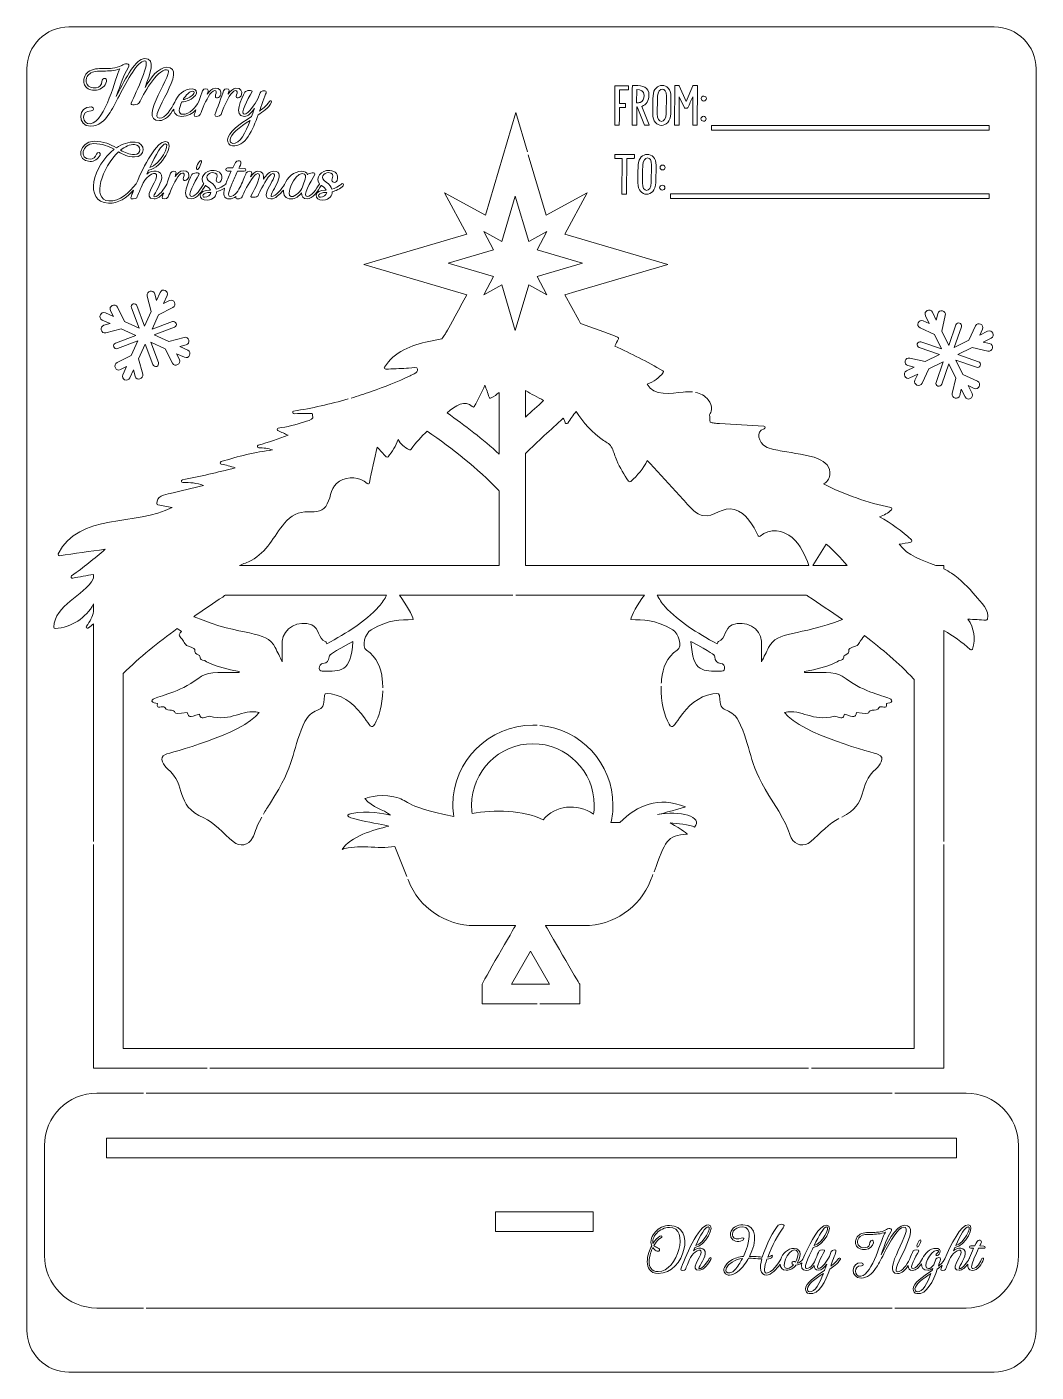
# Model space of a CAD drawing. Header units: inches. Extents: x -554 to -402, y 135 to 338.
import ezdxf

# ---------------------------------------------------------------- set-up
doc = ezdxf.new("R2010")
doc.units = ezdxf.units.IN
doc.header["$MEASUREMENT"] = 0
doc.layers.add('_U+0421_U+043B_U+043E_U+0439 1', color=7, linetype='Continuous')

# ---------------------------------------------------------------- blocks, each defined once
blk = doc.blocks.new('block 4')
at = {"layer": '_U+0421_U+043B_U+043E_U+0439 1', "color": 7, "lineweight": 5, "true_color": 0xffffff}
for points, knots in [([(-521.25, 328.35), (-521.14, 328.57), (-519.93, 328.76), (-520.2, 328.32), (-520.82, 327.24), (-522.07, 325), (-521.34, 325), (-520.71, 325), (-519.77, 326.51), (-519.27, 327.31), (-519.27, 327.31), (-518.93, 328.24), (-518.93, 328.24), (-518.82, 328.57), (-517.85, 328.74), (-518.04, 328.19), (-518.15, 327.86), (-518.88, 325.97), (-519.04, 325.48), (-518.69, 325.75), (-518, 326.17), (-517.55, 326.9), (-517.43, 327.09), (-517.11, 326.99), (-517.21, 326.8), (-517.72, 325.86), (-518.58, 325.36), (-519.24, 324.89), (-520.01, 322.7), (-521.25, 319.92), (-523.13, 320.23), (-523.65, 320.31), (-523.85, 320.68), (-523.85, 321.1), (-523.86, 322.3), (-522.01, 323.47), (-520.23, 324.66), (-520.15, 324.91), (-519.99, 325.36), (-519.8, 325.86), (-520.3, 325.2), (-520.73, 324.67), (-521.34, 324.67), (-523.1, 324.67), (-521.69, 327.44), (-521.25, 328.35)], [0, 0, 0, 0, 1, 1, 1, 2, 2, 2, 3, 3, 3, 4, 4, 4, 5, 5, 5, 6, 6, 6, 7, 7, 7, 8, 8, 8, 9, 9, 9, 10, 10, 10, 11, 11, 11, 12, 12, 12, 13, 13, 13, 14, 14, 14, 15, 15, 15, 15]), ([(-520.46, 324.06), (-522.01, 323.01), (-523.49, 321.99), (-523.49, 321.11), (-523.49, 320.85), (-523.38, 320.63), (-523.07, 320.59), (-522.04, 320.42), (-521.12, 322.27), (-520.46, 324.06)], [0, 0, 0, 0, 1, 1, 1, 2, 2, 2, 3, 3, 3, 3])]:
    blk.add_open_spline(points, degree=3, knots=knots, dxfattribs=at)
blk = doc.blocks.new('block 5')
at = {"layer": '_U+0421_U+043B_U+043E_U+0439 1', "color": 7, "lineweight": 5, "true_color": 0xffffff}
for points, knots in [([(-459.65, 325.05), (-459.65, 325.05), (-459.65, 325.84), (-459.65, 325.84), (-459.65, 326.49), (-459.64, 327.2), (-459.61, 327.76), (-459.56, 328.82), (-458.89, 329.34), (-458.24, 329.34), (-457.56, 329.34), (-456.88, 328.78), (-456.9, 327.7), (-456.9, 327.7), (-456.92, 325.08), (-456.92, 325.08), (-456.98, 323.9), (-457.66, 323.31), (-458.33, 323.31), (-459, 323.31), (-459.66, 323.92), (-459.65, 325.05)], [0, 0, 0, 0, 1, 1, 1, 2, 2, 2, 3, 3, 3, 4, 4, 4, 5, 5, 5, 6, 6, 6, 7, 7, 7, 7]), ([(-458.97, 325.05), (-458.97, 324.27), (-458.66, 323.9), (-458.33, 323.9), (-457.99, 323.9), (-457.64, 324.31), (-457.62, 325.08), (-457.62, 325.08), (-457.58, 327.73), (-457.58, 327.73), (-457.58, 328.46), (-457.87, 328.79), (-458.18, 328.79), (-458.54, 328.79), (-458.89, 328.41), (-458.92, 327.73), (-458.95, 326.93), (-458.97, 325.83), (-458.97, 325.05)], [0, 0, 0, 0, 1, 1, 1, 2, 2, 2, 3, 3, 3, 4, 4, 4, 5, 5, 5, 6, 6, 6, 6])]:
    blk.add_open_spline(points, degree=3, knots=knots, dxfattribs=at)
blk = doc.blocks.new('block 6')
at = {"layer": '_U+0421_U+043B_U+043E_U+0439 1', "color": 7, "lineweight": 5, "true_color": 0xffffff}
for points, knots in [([(-450.87, 151.99), (-451.19, 151.43), (-451.92, 150.36), (-452.65, 150.36), (-454.13, 150.36), (-452.44, 152.23), (-452.34, 153.03), (-452.25, 153.9), (-453.53, 153.11), (-453.97, 152.29), (-454.29, 151.52), (-454.57, 150.84), (-454.72, 150.49), (-454.8, 150.32), (-455.53, 150.25), (-455.43, 150.51), (-454.92, 151.96), (-452.7, 157.35), (-451.23, 157.22), (-450.12, 157.12), (-451.66, 154.03), (-453.3, 153.81), (-453.3, 153.81), (-453.52, 153.31), (-453.52, 153.31), (-453, 153.88), (-451.6, 153.87), (-451.72, 152.87), (-451.82, 151.96), (-452.92, 150.61), (-452.62, 150.61), (-452.05, 150.61), (-451.41, 151.61), (-451.12, 152.13), (-450.98, 152.39), (-450.7, 152.3), (-450.87, 151.99)], [0, 0, 0, 0, 1, 1, 1, 2, 2, 2, 3, 3, 3, 4, 4, 4, 5, 5, 5, 6, 6, 6, 7, 7, 7, 8, 8, 8, 9, 9, 9, 10, 10, 10, 11, 11, 11, 12, 12, 12, 12]), ([(-453.16, 154.11), (-451.92, 154.41), (-450.69, 156.88), (-451.26, 156.94), (-451.7, 156.97), (-452.46, 155.61), (-453.16, 154.11)], [0, 0, 0, 0, 1, 1, 1, 2, 2, 2, 2])]:
    blk.add_open_spline(points, degree=3, knots=knots, dxfattribs=at)
blk = doc.blocks.new('block 7')
at = {"layer": '_U+0421_U+043B_U+043E_U+0439 1', "color": 7, "lineweight": 5, "true_color": 0xffffff}
for points, knots in [([(-460.91, 323.35), (-460.91, 323.35), (-462.03, 326.1), (-462.03, 326.1), (-462.03, 326.1), (-462.07, 326.1), (-462.07, 326.1), (-462.07, 325.2), (-462.08, 324.27), (-462.08, 323.37), (-462.08, 323.34), (-462.12, 323.33), (-462.17, 323.33), (-462.17, 323.33), (-462.69, 323.33), (-462.69, 323.33), (-462.74, 323.33), (-462.78, 323.34), (-462.78, 323.37), (-462.78, 327.23), (-462.76, 328.1), (-462.73, 329.28), (-462.73, 329.3), (-462.7, 329.32), (-462.65, 329.32), (-462.53, 329.33), (-462.41, 329.33), (-462.31, 329.33), (-461.21, 329.33), (-460.22, 329.12), (-460.22, 327.85), (-460.22, 327.14), (-460.62, 326.4), (-461.32, 326.18), (-461.32, 326.18), (-460.19, 323.39), (-460.19, 323.39), (-460.18, 323.35), (-460.2, 323.33), (-460.27, 323.33), (-460.27, 323.33), (-460.83, 323.33), (-460.83, 323.33), (-460.86, 323.33), (-460.9, 323.34), (-460.91, 323.35)], [0, 0, 0, 0, 1, 1, 1, 2, 2, 2, 3, 3, 3, 4, 4, 4, 5, 5, 5, 6, 6, 6, 7, 7, 7, 8, 8, 8, 9, 9, 9, 10, 10, 10, 11, 11, 11, 12, 12, 12, 13, 13, 13, 14, 14, 14, 15, 15, 15, 15]), ([(-461.55, 326.77), (-461.21, 326.91), (-460.93, 327.37), (-460.93, 327.82), (-460.93, 328.55), (-461.48, 328.73), (-462.06, 328.72), (-462.06, 328.72), (-462.09, 326.71), (-462.09, 326.71), (-461.91, 326.71), (-461.74, 326.72), (-461.55, 326.77)], [0, 0, 0, 0, 1, 1, 1, 2, 2, 2, 3, 3, 3, 4, 4, 4, 4])]:
    blk.add_open_spline(points, degree=3, knots=knots, dxfattribs=at)
blk = doc.blocks.new('block 8')
at = {"layer": '_U+0421_U+043B_U+043E_U+0439 1', "color": 7, "lineweight": 5, "true_color": 0xffffff}
for points, knots in [([(-506.41, 314.19), (-506.73, 313.75), (-507.67, 313.36), (-508.05, 313.29), (-508.08, 312.75), (-508.38, 312.07), (-509.46, 312), (-510.84, 311.9), (-510.99, 313.6), (-508.97, 313.54), (-509.07, 313.74), (-509.28, 313.97), (-509.64, 314.18), (-509.67, 314.2), (-509.69, 314.22), (-509.72, 314.24), (-510.2, 313.38), (-511.01, 312.19), (-511.85, 312.19), (-512.47, 312.19), (-512.68, 312.58), (-512.68, 313.12), (-513.06, 312.63), (-513.61, 312.19), (-514.25, 312.19), (-515.1, 312.19), (-515.46, 312.78), (-515.43, 313.52), (-515.97, 312.84), (-516.7, 312.2), (-517.32, 312.2), (-519.49, 312.2), (-515.81, 316.02), (-517.03, 316.02), (-517.62, 316.02), (-518.36, 314.41), (-518.87, 313.51), (-519.01, 313.18), (-519.16, 312.88), (-519.26, 312.68), (-519.37, 312.46), (-520.57, 312.27), (-520.3, 312.71), (-519.68, 313.79), (-518.56, 316.03), (-519.29, 316.03), (-519.88, 316.03), (-520.68, 314.45), (-521.18, 313.54), (-521.32, 313.24), (-521.48, 312.9), (-521.68, 312.5), (-521.85, 312.17), (-522.83, 312.03), (-522.59, 312.53), (-522.59, 312.54), (-522.58, 312.56), (-522.58, 312.57), (-522.87, 312.34), (-523.21, 312.19), (-523.58, 312.19), (-524.45, 312.19), (-524.55, 312.9), (-524.33, 313.81), (-524.74, 313.54), (-525.27, 313.34), (-525.53, 313.29), (-525.56, 312.75), (-525.86, 312.07), (-526.94, 312), (-528.32, 311.9), (-528.48, 313.6), (-526.45, 313.54), (-526.55, 313.74), (-526.76, 313.97), (-527.12, 314.18), (-527.15, 314.2), (-527.17, 314.22), (-527.2, 314.24), (-527.69, 313.38), (-528.5, 312.19), (-529.33, 312.19), (-531.1, 312.19), (-529.69, 314.98), (-529.24, 315.89), (-529.13, 316.12), (-527.93, 316.3), (-528.2, 315.86), (-528.82, 314.78), (-530.07, 312.55), (-529.33, 312.55), (-528.64, 312.55), (-527.93, 313.74), (-527.49, 314.45), (-527.48, 314.46), (-527.47, 314.47), (-527.46, 314.48), (-528.14, 315.31), (-527.29, 316.64), (-525.88, 316.51), (-525.04, 316.43), (-524.49, 315.86), (-524.82, 315), (-525.03, 314.47), (-525.77, 314.71), (-525.53, 315.23), (-525.26, 315.82), (-525.52, 316.18), (-526.12, 316.18), (-526.8, 316.2), (-527.5, 315.37), (-526.45, 314.73), (-525.9, 314.39), (-525.68, 314.01), (-525.57, 313.65), (-525.27, 313.69), (-524.36, 314.16), (-524.14, 314.45), (-524.14, 314.45), (-524.13, 314.45), (-524.13, 314.45), (-524.12, 314.49), (-524.11, 314.52), (-524.09, 314.56), (-523.86, 315.19), (-523.59, 315.78), (-523.3, 316.41), (-523.3, 316.41), (-523.86, 316.41), (-523.86, 316.41), (-524.23, 316.41), (-524.21, 316.89), (-523.85, 316.89), (-523.85, 316.89), (-523.07, 316.91), (-523.07, 316.91), (-523.07, 316.91), (-523.06, 316.92), (-523.06, 316.92), (-523.06, 316.92), (-522.83, 317.42), (-522.83, 317.42), (-522.37, 318.32), (-521.57, 318.02), (-521.91, 317.32), (-521.95, 317.26), (-521.98, 317.21), (-522.15, 316.85), (-522.15, 316.85), (-521.37, 316.81), (-521.37, 316.81), (-520.99, 316.81), (-521.01, 316.28), (-521.37, 316.41), (-521.37, 316.41), (-522.36, 316.41), (-522.36, 316.41), (-522.65, 315.76), (-522.9, 315.2), (-523.17, 314.56), (-523.63, 313.5), (-523.92, 312.55), (-523.48, 312.55), (-522.76, 312.55), (-522.18, 313.55), (-521.86, 314.18), (-521.54, 314.94), (-521.21, 315.71), (-521.04, 316.13), (-520.91, 316.45), (-520.06, 316.49), (-520.21, 316.06), (-520.21, 316.06), (-520.39, 315.54), (-520.39, 315.54), (-520.02, 316.03), (-519.63, 316.38), (-519.29, 316.38), (-518.52, 316.38), (-518.36, 315.85), (-518.44, 315.17), (-518, 315.84), (-517.47, 316.38), (-516.91, 316.38), (-514.61, 316.38), (-517.86, 312.56), (-517.22, 312.56), (-516.54, 312.56), (-515.69, 313.68), (-515.24, 314.4), (-514.85, 315.41), (-513.9, 316.38), (-512.62, 316.38), (-512.23, 316.38), (-511.91, 316.24), (-511.77, 315.86), (-511.77, 315.86), (-511.74, 315.94), (-511.74, 315.94), (-511.65, 316.12), (-510.45, 316.29), (-510.69, 315.87), (-511.33, 314.81), (-512.58, 312.55), (-511.85, 312.55), (-511.15, 312.55), (-510.45, 313.74), (-510, 314.45), (-510, 314.46), (-509.99, 314.47), (-509.98, 314.48), (-510.66, 315.31), (-509.81, 316.64), (-508.4, 316.51), (-507.56, 316.43), (-507.01, 315.86), (-507.33, 315), (-507.55, 314.47), (-508.29, 314.71), (-508.05, 315.23), (-507.78, 315.82), (-508.04, 316.18), (-508.64, 316.18), (-509.31, 316.2), (-510.02, 315.37), (-508.97, 314.73), (-508.41, 314.39), (-508.2, 314.01), (-508.09, 313.65), (-507.79, 313.69), (-506.88, 314.16), (-506.66, 314.45), (-506.55, 314.59), (-506.19, 314.5), (-506.41, 314.19)], [0, 0, 0, 0, 1, 1, 1, 2, 2, 2, 3, 3, 3, 4, 4, 4, 5, 5, 5, 6, 6, 6, 7, 7, 7, 8, 8, 8, 9, 9, 9, 10, 10, 10, 11, 11, 11, 12, 12, 12, 13, 13, 13, 14, 14, 14, 15, 15, 15, 16, 16, 16, 17, 17, 17, 18, 18, 18, 19, 19, 19, 20, 20, 20, 21, 21, 21, 22, 22, 22, 23, 23, 23, 24, 24, 24, 25, 25, 25, 26, 26, 26, 27, 27, 27, 28, 28, 28, 29, 29, 29, 30, 30, 30, 31, 31, 31, 32, 32, 32, 33, 33, 33, 34, 34, 34, 35, 35, 35, 36, 36, 36, 37, 37, 37, 38, 38, 38, 39, 39, 39, 40, 40, 40, 41, 41, 41, 42, 42, 42, 43, 43, 43, 44, 44, 44, 45, 45, 45, 46, 46, 46, 47, 47, 47, 48, 48, 48, 49, 49, 49, 50, 50, 50, 51, 51, 51, 52, 52, 52, 53, 53, 53, 54, 54, 54, 55, 55, 55, 56, 56, 56, 57, 57, 57, 58, 58, 58, 59, 59, 59, 60, 60, 60, 61, 61, 61, 62, 62, 62, 63, 63, 63, 64, 64, 64, 65, 65, 65, 66, 66, 66, 67, 67, 67, 68, 68, 68, 69, 69, 69, 70, 70, 70, 71, 71, 71, 72, 72, 72, 73, 73, 73, 74, 74, 74, 75, 75, 75, 76, 76, 76, 77, 77, 77, 78, 78, 78, 78]), ([(-512.57, 316.02), (-513.81, 316.02), (-515.22, 312.55), (-514.25, 312.55), (-513.47, 312.55), (-512.84, 313.41), (-512.53, 314.04), (-512.42, 314.43), (-512.26, 314.81), (-512.12, 315.16), (-512.03, 315.58), (-512.04, 316.02), (-512.57, 316.02)], [0, 0, 0, 0, 1, 1, 1, 2, 2, 2, 3, 3, 3, 4, 4, 4, 4]), ([(-526.37, 313.19), (-527.78, 313.19), (-527.78, 312.45), (-527.33, 312.45), (-526.87, 312.45), (-526.45, 312.72), (-526.37, 313.19)], [0, 0, 0, 0, 1, 1, 1, 2, 2, 2, 2]), ([(-508.89, 313.19), (-510.29, 313.19), (-510.29, 312.45), (-509.85, 312.45), (-509.39, 312.45), (-508.97, 312.72), (-508.89, 313.19)], [0, 0, 0, 0, 1, 1, 1, 2, 2, 2, 2])]:
    blk.add_open_spline(points, degree=3, knots=knots, dxfattribs=at)
blk = doc.blocks.new('block 9')
at = {"layer": '_U+0421_U+043B_U+043E_U+0439 1', "color": 7, "lineweight": 5, "true_color": 0xffffff}
for points, knots in [([(-458.82, 149.88), (-459.45, 149.88), (-459.88, 150.1), (-460.14, 150.46), (-460.37, 150.78), (-460.48, 151.19), (-460.48, 151.65), (-460.48, 152.09), (-460.4, 152.57), (-460.25, 153.04), (-460.13, 153.4), (-459.98, 153.75), (-459.81, 154.08), (-459.95, 154.41), (-459.96, 154.79), (-459.83, 155.2), (-459.73, 155.54), (-459.53, 155.88), (-459.26, 156.17), (-458.75, 156.72), (-457.98, 157.12), (-457.13, 157.13), (-453.09, 157.13), (-454.76, 149.88), (-458.82, 149.88)], [0, 0, 0, 0, 1, 1, 1, 2, 2, 2, 3, 3, 3, 4, 4, 4, 5, 5, 5, 6, 6, 6, 7, 7, 7, 8, 8, 8, 8]), ([(-457.13, 156.85), (-457.89, 156.84), (-458.59, 156.48), (-459.05, 155.98), (-459.29, 155.71), (-459.47, 155.42), (-459.57, 155.11), (-459.66, 154.82), (-459.67, 154.59), (-459.62, 154.4), (-459.31, 154.9), (-458.94, 155.31), (-458.57, 155.51), (-458.27, 155.67), (-458.13, 155.44), (-458.48, 155.23), (-458.83, 155.03), (-459.18, 154.62), (-459.47, 154.11), (-459.35, 153.97), (-459.17, 153.87), (-458.92, 153.76), (-458.34, 153.52), (-458.71, 153.05), (-459.13, 153.31), (-459.34, 153.44), (-459.51, 153.6), (-459.64, 153.79), (-459.77, 153.52), (-459.88, 153.24), (-459.97, 152.96), (-460.11, 152.51), (-460.19, 152.05), (-460.19, 151.65), (-460.18, 151.25), (-460.11, 150.9), (-459.91, 150.63), (-459.7, 150.34), (-459.35, 150.16), (-458.82, 150.16), (-455.92, 150.16), (-453.98, 156.85), (-457.13, 156.85)], [0, 0, 0, 0, 1, 1, 1, 2, 2, 2, 3, 3, 3, 4, 4, 4, 5, 5, 5, 6, 6, 6, 7, 7, 7, 8, 8, 8, 9, 9, 9, 10, 10, 10, 11, 11, 11, 12, 12, 12, 13, 13, 13, 14, 14, 14, 14])]:
    blk.add_open_spline(points, degree=3, knots=knots, dxfattribs=at)
blk = doc.blocks.new('block 10')
at = {"layer": '_U+0421_U+043B_U+043E_U+0439 1', "color": 7, "lineweight": 5, "true_color": 0xffffff}
for points, knots in [([(-460.58, 312.9), (-461.25, 312.9), (-461.9, 313.51), (-461.9, 314.65), (-461.9, 314.65), (-461.9, 315.43), (-461.9, 315.43), (-461.9, 316.09), (-461.89, 316.79), (-461.86, 317.35), (-461.81, 318.41), (-461.14, 318.93), (-460.49, 318.93), (-459.81, 318.93), (-459.13, 318.38), (-459.15, 317.29), (-459.15, 317.29), (-459.17, 314.67), (-459.17, 314.67), (-459.23, 313.49), (-459.91, 312.9), (-460.58, 312.9)], [0, 0, 0, 0, 1, 1, 1, 2, 2, 2, 3, 3, 3, 4, 4, 4, 5, 5, 5, 6, 6, 6, 7, 7, 7, 7]), ([(-459.83, 317.32), (-459.82, 318.05), (-460.12, 318.39), (-460.43, 318.39), (-460.79, 318.39), (-461.14, 318), (-461.16, 317.32), (-461.2, 316.53), (-461.22, 315.42), (-461.22, 314.65), (-461.22, 313.86), (-460.91, 313.49), (-460.58, 313.49), (-460.24, 313.49), (-459.89, 313.91), (-459.87, 314.67), (-459.87, 314.67), (-459.83, 317.32), (-459.83, 317.32)], [0, 0, 0, 0, 1, 1, 1, 2, 2, 2, 3, 3, 3, 4, 4, 4, 5, 5, 5, 6, 6, 6, 6])]:
    blk.add_open_spline(points, degree=3, knots=knots, dxfattribs=at)
blk = doc.blocks.new('block 11')
at = {"layer": '_U+0421_U+043B_U+043E_U+0439 1', "color": 7, "lineweight": 5, "true_color": 0xffffff}
for points, knots in [([(-544.42, 326.09), (-543.98, 326.06), (-544.04, 325.47), (-544.47, 325.49), (-546.11, 325.6), (-545.8, 323.34), (-544.58, 323.54), (-542.28, 323.9), (-540.74, 330.71), (-540.14, 331.83), (-540.97, 331.52), (-541.81, 331.52), (-542.59, 331.52), (-543, 331.52), (-543.4, 331.53), (-543.76, 331.47), (-544.52, 331.36), (-544.98, 330.95), (-545.15, 330.5), (-545.21, 330.33), (-545.23, 330.15), (-545.22, 329.97), (-545.2, 329.81), (-545.16, 329.64), (-545.07, 329.49), (-544.85, 329.13), (-544.38, 328.89), (-543.69, 328.99), (-543.15, 329.06), (-542.88, 329.43), (-542.83, 329.94), (-542.75, 330.62), (-542.03, 330.52), (-542.15, 329.93), (-542.3, 329.24), (-542.93, 328.74), (-543.66, 328.63), (-544.5, 328.52), (-545.08, 328.83), (-545.37, 329.29), (-545.49, 329.48), (-545.56, 329.71), (-545.58, 329.93), (-545.59, 330.15), (-545.56, 330.38), (-545.48, 330.61), (-545.27, 331.18), (-544.71, 331.7), (-543.79, 331.83), (-543.41, 331.89), (-543, 331.89), (-542.57, 331.89), (-541.7, 331.89), (-540.74, 331.89), (-539.82, 332.36), (-539.53, 332.68), (-538.35, 332.85), (-538.88, 331.99), (-539.6, 330.84), (-539.99, 329.63), (-540.67, 327.65), (-540.67, 327.65), (-540.51, 327.97), (-540.51, 327.97), (-539.21, 330.47), (-537.74, 333.41), (-536.37, 333.41), (-534.59, 333.41), (-535.57, 331.1), (-536.32, 329.04), (-535.46, 330.53), (-534.26, 332.09), (-533.08, 332.09), (-529.5, 332.09), (-536.1, 324.39), (-534.17, 324.39), (-533.19, 324.39), (-532.4, 325.76), (-531.83, 326.81), (-531.44, 327.83), (-530.46, 328.84), (-529.19, 328.84), (-528.51, 328.84), (-528.41, 328.27), (-528.72, 327.84), (-529.06, 327.33), (-530.15, 326.79), (-530.77, 326.84), (-531.22, 325.92), (-531.37, 324.98), (-530.65, 324.98), (-529.52, 324.98), (-528.7, 326.01), (-528.19, 326.89), (-527.97, 327.54), (-527.75, 328.17), (-527.63, 328.54), (-527.51, 328.91), (-526.71, 328.95), (-526.78, 328.59), (-526.82, 328.38), (-526.88, 328.2), (-526.93, 328.03), (-526.58, 328.52), (-526.18, 328.89), (-525.74, 328.92), (-524.96, 328.97), (-524.79, 328.43), (-524.88, 327.95), (-524.98, 327.44), (-525.92, 327.15), (-525.66, 327.9), (-525.52, 328.3), (-525.52, 328.58), (-525.84, 328.56), (-526.41, 328.52), (-527.11, 327.01), (-527.55, 326.07), (-527.69, 325.71), (-527.81, 325.4), (-528, 324.95), (-528.14, 324.59), (-529.04, 324.57), (-528.91, 324.91), (-528.83, 325.12), (-528.73, 325.38), (-528.63, 325.68), (-529.16, 325.1), (-529.86, 324.67), (-530.79, 324.67), (-531.59, 324.67), (-531.96, 325.15), (-532, 325.78), (-532.56, 324.86), (-533.24, 324.03), (-534.16, 324.03), (-537.68, 324.03), (-531.47, 331.72), (-533.06, 331.72), (-534.58, 331.72), (-536.66, 327.84), (-537.2, 326.7), (-537.34, 326.41), (-538.64, 326.21), (-538.43, 326.67), (-537.65, 328.35), (-535.41, 333.09), (-536.36, 333.05), (-537.49, 333), (-538.94, 330.22), (-540.2, 327.82), (-540.77, 326.69), (-541.31, 325.66), (-541.78, 324.98), (-542.42, 324.06), (-543.32, 323.18), (-544.51, 323.18), (-546.6, 323.18), (-546.51, 326.26), (-544.42, 326.09)], [0, 0, 0, 0, 1, 1, 1, 2, 2, 2, 3, 3, 3, 4, 4, 4, 5, 5, 5, 6, 6, 6, 7, 7, 7, 8, 8, 8, 9, 9, 9, 10, 10, 10, 11, 11, 11, 12, 12, 12, 13, 13, 13, 14, 14, 14, 15, 15, 15, 16, 16, 16, 17, 17, 17, 18, 18, 18, 19, 19, 19, 20, 20, 20, 21, 21, 21, 22, 22, 22, 23, 23, 23, 24, 24, 24, 25, 25, 25, 26, 26, 26, 27, 27, 27, 28, 28, 28, 29, 29, 29, 30, 30, 30, 31, 31, 31, 32, 32, 32, 33, 33, 33, 34, 34, 34, 35, 35, 35, 36, 36, 36, 37, 37, 37, 38, 38, 38, 39, 39, 39, 40, 40, 40, 41, 41, 41, 42, 42, 42, 43, 43, 43, 44, 44, 44, 45, 45, 45, 46, 46, 46, 47, 47, 47, 48, 48, 48, 49, 49, 49, 50, 50, 50, 51, 51, 51, 52, 52, 52, 53, 53, 53, 53]), ([(-530.57, 327.2), (-530.09, 327.27), (-529.35, 327.6), (-529.05, 327.98), (-528.91, 328.15), (-528.75, 328.47), (-529.14, 328.47), (-529.59, 328.47), (-530.15, 327.89), (-530.57, 327.2)], [0, 0, 0, 0, 1, 1, 1, 2, 2, 2, 3, 3, 3, 3])]:
    blk.add_open_spline(points, degree=3, knots=knots, dxfattribs=at)
blk = doc.blocks.new('block 12')
at = {"layer": '_U+0421_U+043B_U+043E_U+0439 1', "color": 7, "lineweight": 5, "true_color": 0xffffff}
for points, knots in [([(-431.32, 152.05), (-431.73, 151.3), (-432.4, 150.91), (-432.93, 150.53), (-433.54, 148.8), (-434.52, 146.59), (-436.01, 146.84), (-436.42, 146.9), (-436.58, 147.19), (-436.58, 147.53), (-436.59, 148.48), (-435.13, 149.41), (-433.72, 150.35), (-433.65, 150.55), (-433.52, 150.91), (-433.37, 151.3), (-433.77, 150.78), (-434.11, 150.36), (-434.59, 150.36), (-435.11, 150.36), (-435.28, 150.66), (-435.28, 151.07), (-435.59, 150.66), (-436, 150.34), (-436.5, 150.34), (-437.19, 150.34), (-437.26, 150.88), (-437.12, 151.51), (-437.4, 151.29), (-437.74, 151.14), (-438.02, 151.15), (-438.37, 150.68), (-438.87, 150.37), (-439.49, 150.37), (-440.11, 150.37), (-440.39, 150.77), (-440.43, 151.29), (-440.93, 150.54), (-441.77, 149.65), (-442.47, 149.65), (-443.46, 149.65), (-443.53, 150.72), (-443.18, 152.07), (-443.38, 152.08), (-443.57, 152.1), (-443.78, 152.11), (-444.21, 152.15), (-444.69, 152.18), (-445.17, 152.19), (-445.47, 151.65), (-446.11, 150.72), (-446.84, 150.15), (-448.61, 148.76), (-449.94, 150.46), (-447.84, 151.85), (-447.28, 152.22), (-446.63, 152.39), (-445.96, 152.45), (-445.01, 154.45), (-444.53, 156.94), (-446.07, 156.94), (-446.81, 156.94), (-447.27, 156.65), (-447.49, 156.27), (-447.56, 156.15), (-447.61, 156.01), (-447.63, 155.88), (-447.63, 155.75), (-447.62, 155.61), (-447.57, 155.49), (-447.37, 154.98), (-446.78, 155.02), (-446.29, 155.22), (-445.87, 155.38), (-445.77, 154.97), (-446.16, 154.84), (-446.8, 154.61), (-447.57, 154.71), (-447.84, 155.38), (-447.9, 155.53), (-447.93, 155.71), (-447.91, 155.89), (-447.89, 156.06), (-447.83, 156.25), (-447.73, 156.42), (-447.48, 156.87), (-446.91, 157.24), (-446.06, 157.23), (-443.78, 157.21), (-443.95, 154.62), (-445.02, 152.47), (-444.58, 152.47), (-444.14, 152.43), (-443.75, 152.4), (-443.52, 152.38), (-443.31, 152.36), (-443.11, 152.35), (-442.57, 154.19), (-441.36, 156.42), (-440.7, 157.16), (-440.48, 157.39), (-439.44, 157.43), (-439.97, 156.79), (-440.62, 155.99), (-441.67, 153.99), (-442.29, 152.36), (-442.11, 152.38), (-441.97, 152.43), (-441.88, 152.52), (-441.68, 152.72), (-441.46, 152.63), (-441.6, 152.41), (-441.75, 152.19), (-442.03, 152.1), (-442.4, 152.06), (-442.81, 150.87), (-442.95, 149.94), (-442.46, 149.94), (-441.73, 149.94), (-440.56, 151.46), (-440.32, 152.06), (-440.05, 152.87), (-439.32, 153.67), (-438.28, 153.67), (-437.03, 153.67), (-437.36, 152.14), (-437.84, 151.43), (-437.56, 151.43), (-437.15, 151.82), (-436.97, 152.04), (-436.8, 152.53), (-436.56, 153), (-436.44, 153.25), (-435.85, 154.39), (-434.56, 157.2), (-433.36, 157.2), (-432.25, 157.1), (-433.78, 154.01), (-435.42, 153.79), (-435.55, 153.5), (-437.11, 150.63), (-436.42, 150.63), (-435.76, 150.63), (-435.24, 151.53), (-435.03, 152.13), (-435.03, 152.13), (-435.03, 152.13), (-435.03, 152.13), (-434.86, 152.59), (-434.64, 153.02), (-434.52, 153.28), (-434.43, 153.45), (-433.48, 153.6), (-433.69, 153.25), (-434.19, 152.4), (-435.17, 150.62), (-434.59, 150.62), (-434.1, 150.62), (-433.35, 151.82), (-432.95, 152.46), (-432.95, 152.46), (-432.69, 153.19), (-432.69, 153.19), (-432.6, 153.45), (-431.83, 153.59), (-431.98, 153.15), (-432.07, 152.89), (-432.64, 151.39), (-432.77, 151), (-432.49, 151.21), (-431.95, 151.55), (-431.59, 152.13), (-431.5, 152.28), (-431.24, 152.2), (-431.32, 152.05)], [0, 0, 0, 0, 1, 1, 1, 2, 2, 2, 3, 3, 3, 4, 4, 4, 5, 5, 5, 6, 6, 6, 7, 7, 7, 8, 8, 8, 9, 9, 9, 10, 10, 10, 11, 11, 11, 12, 12, 12, 13, 13, 13, 14, 14, 14, 15, 15, 15, 16, 16, 16, 17, 17, 17, 18, 18, 18, 19, 19, 19, 20, 20, 20, 21, 21, 21, 22, 22, 22, 23, 23, 23, 24, 24, 24, 25, 25, 25, 26, 26, 26, 27, 27, 27, 28, 28, 28, 29, 29, 29, 30, 30, 30, 31, 31, 31, 32, 32, 32, 33, 33, 33, 34, 34, 34, 35, 35, 35, 36, 36, 36, 37, 37, 37, 38, 38, 38, 39, 39, 39, 40, 40, 40, 41, 41, 41, 42, 42, 42, 43, 43, 43, 44, 44, 44, 45, 45, 45, 46, 46, 46, 47, 47, 47, 48, 48, 48, 49, 49, 49, 50, 50, 50, 51, 51, 51, 52, 52, 52, 53, 53, 53, 54, 54, 54, 55, 55, 55, 56, 56, 56, 57, 57, 57, 58, 58, 58, 58]), ([(-435.27, 154.11), (-434.05, 154.4), (-432.81, 156.87), (-433.38, 156.92), (-433.82, 156.96), (-434.57, 155.6), (-435.27, 154.11)], [0, 0, 0, 0, 1, 1, 1, 2, 2, 2, 2]), ([(-438.26, 153.44), (-439.31, 153.44), (-440.43, 150.61), (-439.37, 150.61), (-438.99, 150.61), (-438.51, 151), (-438.39, 151.2), (-438.86, 151.31), (-438.59, 151.94), (-438.09, 151.57), (-437.99, 151.68), (-437.2, 153.44), (-438.26, 153.44)], [0, 0, 0, 0, 1, 1, 1, 2, 2, 2, 3, 3, 3, 4, 4, 4, 4]), ([(-446.11, 152.14), (-446.67, 152.08), (-447.21, 151.92), (-447.68, 151.61), (-449.48, 150.44), (-448.38, 149.12), (-447.12, 150.57), (-446.66, 151.1), (-446.28, 151.81), (-446.11, 152.14)], [0, 0, 0, 0, 1, 1, 1, 2, 2, 2, 3, 3, 3, 3]), ([(-433.89, 149.87), (-435.13, 149.04), (-436.3, 148.23), (-436.3, 147.54), (-436.3, 147.33), (-436.21, 147.16), (-435.97, 147.12), (-435.15, 146.99), (-434.42, 148.45), (-433.89, 149.87)], [0, 0, 0, 0, 1, 1, 1, 2, 2, 2, 3, 3, 3, 3])]:
    blk.add_open_spline(points, degree=3, knots=knots, dxfattribs=at)
blk = doc.blocks.new('block 13')
at = {"layer": '_U+0421_U+043B_U+043E_U+0439 1', "color": 7, "lineweight": 5, "true_color": 0xffffff}
for points, knots in [([(-409.66, 153.68), (-409.66, 153.68), (-410.44, 153.68), (-410.44, 153.68), (-410.67, 153.17), (-410.88, 152.73), (-411.09, 152.22), (-411.45, 151.38), (-411.68, 150.62), (-411.33, 150.62), (-410.67, 150.62), (-410.16, 151.68), (-409.95, 152.13), (-409.87, 152.29), (-409.62, 152.21), (-409.68, 152.05), (-409.93, 151.31), (-410.56, 150.34), (-411.41, 150.34), (-411.99, 150.34), (-412.14, 150.74), (-412.07, 151.29), (-412.43, 150.82), (-412.91, 150.36), (-413.39, 150.36), (-414.86, 150.36), (-413.18, 152.23), (-413.08, 153.03), (-412.98, 153.9), (-414.26, 153.11), (-414.7, 152.29), (-415.03, 151.52), (-415.3, 150.84), (-415.45, 150.49), (-415.53, 150.32), (-416.26, 150.25), (-416.17, 150.51), (-416.11, 150.67), (-416.03, 150.89), (-415.93, 151.13), (-416.17, 150.9), (-416.42, 150.72), (-416.68, 150.53), (-417.29, 148.8), (-418.27, 146.59), (-419.76, 146.84), (-420.17, 146.9), (-420.33, 147.19), (-420.33, 147.53), (-420.34, 148.48), (-418.87, 149.41), (-417.46, 150.35), (-417.46, 150.35), (-417.37, 150.64), (-417.37, 150.64), (-417.59, 150.46), (-417.83, 150.36), (-418.13, 150.36), (-418.8, 150.36), (-419.09, 150.79), (-419.09, 151.34), (-419.45, 150.82), (-419.91, 150.34), (-420.38, 150.34), (-420.91, 150.34), (-421.08, 150.66), (-421.07, 151.09), (-421.49, 150.43), (-422.01, 149.86), (-422.68, 149.86), (-425.4, 149.86), (-420.01, 156.89), (-421.72, 156.89), (-422.62, 156.85), (-423.76, 154.76), (-424.76, 152.85), (-425.22, 151.96), (-425.64, 151.14), (-426.01, 150.61), (-426.52, 149.87), (-427.24, 149.18), (-428.18, 149.18), (-429.84, 149.18), (-429.77, 151.62), (-428.11, 151.49), (-427.76, 151.46), (-427.81, 150.99), (-428.14, 151.01), (-429.45, 151.1), (-429.2, 149.31), (-428.23, 149.47), (-426.41, 149.75), (-425.17, 155.2), (-424.52, 156.1), (-425.18, 155.85), (-426.04, 155.79), (-426.65, 155.79), (-426.98, 155.79), (-427.3, 155.8), (-427.58, 155.75), (-428.19, 155.67), (-428.55, 155.34), (-428.68, 154.98), (-428.73, 154.84), (-428.75, 154.7), (-428.74, 154.56), (-428.73, 154.43), (-428.69, 154.3), (-428.62, 154.19), (-428.44, 153.89), (-428.07, 153.71), (-427.53, 153.79), (-427.1, 153.84), (-426.88, 154.13), (-426.85, 154.54), (-426.79, 155.08), (-426.21, 155), (-426.31, 154.53), (-426.42, 153.98), (-426.93, 153.59), (-427.5, 153.5), (-428.17, 153.41), (-428.63, 153.66), (-428.86, 154.03), (-428.96, 154.18), (-429.01, 154.35), (-429.03, 154.53), (-429.03, 154.71), (-429.01, 154.89), (-428.95, 155.07), (-428.78, 155.53), (-428.34, 155.93), (-427.61, 156.04), (-427.31, 156.08), (-426.98, 156.08), (-426.64, 156.08), (-425.95, 156.08), (-425.19, 156.08), (-424.46, 156.46), (-424.23, 156.71), (-423.29, 156.85), (-423.72, 156.16), (-424.28, 155.25), (-424.59, 154.29), (-425.14, 152.72), (-425.14, 152.72), (-425.01, 152.98), (-425.01, 152.98), (-424.48, 153.98), (-422.97, 157.17), (-421.64, 157.17), (-418.65, 157.17), (-424.04, 150.14), (-422.69, 150.14), (-421.94, 150.14), (-421.32, 151.18), (-420.87, 152.01), (-420.69, 152.51), (-420.45, 153), (-420.31, 153.28), (-420.22, 153.45), (-419.27, 153.6), (-419.48, 153.25), (-419.98, 152.4), (-420.96, 150.62), (-420.38, 150.62), (-419.84, 150.62), (-419.27, 151.57), (-418.92, 152.13), (-418.92, 152.13), (-418.91, 152.14), (-418.91, 152.14), (-418.58, 152.92), (-417.83, 153.67), (-416.85, 153.67), (-416.5, 153.67), (-416.11, 153.51), (-416.29, 152.98), (-416.51, 152.34), (-417.29, 152.53), (-416.63, 153.02), (-416.38, 153.21), (-416.54, 153.37), (-416.78, 153.37), (-417.75, 153.38), (-419.07, 150.61), (-418.01, 150.61), (-417.75, 150.61), (-417.45, 150.86), (-417.18, 151.2), (-417.18, 151.2), (-416.91, 152.03), (-416.91, 152.03), (-416.82, 152.3), (-416.05, 152.43), (-416.19, 152), (-416.28, 151.73), (-416.39, 151.39), (-416.52, 151), (-416.25, 151.21), (-415.9, 151.53), (-415.55, 152.08), (-414.64, 154.21), (-413.09, 157.32), (-411.97, 157.22), (-410.86, 157.12), (-412.39, 154.03), (-414.03, 153.81), (-414.03, 153.81), (-414.25, 153.31), (-414.25, 153.31), (-413.73, 153.88), (-412.34, 153.87), (-412.45, 152.87), (-412.55, 151.96), (-413.65, 150.61), (-413.35, 150.61), (-412.79, 150.61), (-412.15, 151.61), (-411.86, 152.13), (-411.85, 152.14), (-411.85, 152.14), (-411.85, 152.14), (-411.84, 152.17), (-411.83, 152.19), (-411.82, 152.22), (-411.63, 152.72), (-411.42, 153.19), (-411.19, 153.68), (-411.19, 153.68), (-411.63, 153.68), (-411.63, 153.68), (-411.92, 153.68), (-411.91, 154.07), (-411.62, 154.07), (-411.62, 154.07), (-411.01, 154.08), (-411.01, 154.08), (-411.01, 154.08), (-411, 154.09), (-411, 154.09), (-411, 154.09), (-410.81, 154.48), (-410.81, 154.48), (-410.45, 155.2), (-409.82, 154.96), (-410.09, 154.41), (-410.12, 154.36), (-410.14, 154.32), (-410.28, 154.04), (-410.28, 154.04), (-409.66, 154), (-409.66, 154), (-409.36, 154), (-409.38, 153.59), (-409.66, 153.68)], [0, 0, 0, 0, 1, 1, 1, 2, 2, 2, 3, 3, 3, 4, 4, 4, 5, 5, 5, 6, 6, 6, 7, 7, 7, 8, 8, 8, 9, 9, 9, 10, 10, 10, 11, 11, 11, 12, 12, 12, 13, 13, 13, 14, 14, 14, 15, 15, 15, 16, 16, 16, 17, 17, 17, 18, 18, 18, 19, 19, 19, 20, 20, 20, 21, 21, 21, 22, 22, 22, 23, 23, 23, 24, 24, 24, 25, 25, 25, 26, 26, 26, 27, 27, 27, 28, 28, 28, 29, 29, 29, 30, 30, 30, 31, 31, 31, 32, 32, 32, 33, 33, 33, 34, 34, 34, 35, 35, 35, 36, 36, 36, 37, 37, 37, 38, 38, 38, 39, 39, 39, 40, 40, 40, 41, 41, 41, 42, 42, 42, 43, 43, 43, 44, 44, 44, 45, 45, 45, 46, 46, 46, 47, 47, 47, 48, 48, 48, 49, 49, 49, 50, 50, 50, 51, 51, 51, 52, 52, 52, 53, 53, 53, 54, 54, 54, 55, 55, 55, 56, 56, 56, 57, 57, 57, 58, 58, 58, 59, 59, 59, 60, 60, 60, 61, 61, 61, 62, 62, 62, 63, 63, 63, 64, 64, 64, 65, 65, 65, 66, 66, 66, 67, 67, 67, 68, 68, 68, 69, 69, 69, 70, 70, 70, 71, 71, 71, 72, 72, 72, 73, 73, 73, 74, 74, 74, 75, 75, 75, 76, 76, 76, 77, 77, 77, 78, 78, 78, 79, 79, 79, 80, 80, 80, 81, 81, 81, 82, 82, 82, 83, 83, 83, 84, 84, 84, 85, 85, 85, 85]), ([(-413.89, 154.11), (-412.66, 154.41), (-411.42, 156.88), (-412, 156.94), (-412.44, 156.97), (-413.2, 155.61), (-413.89, 154.11)], [0, 0, 0, 0, 1, 1, 1, 2, 2, 2, 2]), ([(-417.64, 149.87), (-418.87, 149.04), (-420.05, 148.23), (-420.05, 147.54), (-420.05, 147.33), (-419.96, 147.16), (-419.71, 147.12), (-418.89, 146.99), (-418.17, 148.45), (-417.64, 149.87)], [0, 0, 0, 0, 1, 1, 1, 2, 2, 2, 3, 3, 3, 3])]:
    blk.add_open_spline(points, degree=3, knots=knots, dxfattribs=at)
blk = doc.blocks.new('block 14')
at = {"layer": '_U+0421_U+043B_U+043E_U+0439 1', "color": 7, "lineweight": 5, "true_color": 0xffffff}
for points, knots in [([(-541.84, 311.55), (-545.68, 311.78), (-544.13, 317.28), (-540.99, 319.69), (-541.81, 320.14), (-542.73, 320.56), (-544.06, 320.56), (-545.86, 320.56), (-546.32, 318.21), (-544.61, 318.21), (-544.18, 318.21), (-543.81, 318.54), (-543.66, 318.96), (-543.51, 319.36), (-542.96, 319.23), (-543.12, 318.82), (-543.37, 318.24), (-544.03, 317.85), (-544.63, 317.85), (-546.85, 317.85), (-546.28, 320.92), (-544.02, 320.92), (-542.54, 320.92), (-541.55, 320.42), (-540.65, 319.92), (-539.8, 320.5), (-538.83, 320.83), (-537.83, 320.78), (-536.14, 320.66), (-536.26, 318.54), (-537.94, 318.54), (-538.88, 318.54), (-539.6, 318.9), (-540.33, 319.31), (-542.79, 317.04), (-544.46, 312.06), (-541.79, 311.9), (-540.12, 311.8), (-538.7, 313.21), (-537.65, 314.48), (-536.51, 317.16), (-534.57, 320.99), (-533.18, 320.86), (-531.78, 320.74), (-533.71, 316.84), (-535.78, 316.56), (-535.78, 316.56), (-536.06, 315.94), (-536.06, 315.94), (-535.4, 316.65), (-533.65, 316.64), (-533.79, 315.38), (-533.91, 314.24), (-535.3, 312.53), (-534.93, 312.53), (-534.22, 312.53), (-533.42, 313.77), (-533.04, 314.43), (-532.82, 315.09), (-532.6, 315.72), (-532.48, 316.08), (-532.36, 316.45), (-531.56, 316.49), (-531.63, 316.14), (-531.67, 315.93), (-531.73, 315.75), (-531.78, 315.57), (-531.43, 316.06), (-531.03, 316.44), (-530.59, 316.46), (-529.81, 316.52), (-529.64, 315.97), (-529.73, 315.49), (-529.83, 314.98), (-530.77, 314.69), (-530.51, 315.45), (-530.37, 315.85), (-530.37, 316.13), (-530.69, 316.1), (-531.26, 316.06), (-531.96, 314.56), (-532.4, 313.61), (-532.53, 313.26), (-532.66, 312.95), (-532.85, 312.49), (-532.99, 312.13), (-533.89, 312.11), (-533.76, 312.46), (-533.69, 312.64), (-533.6, 312.88), (-533.51, 313.14), (-533.93, 312.64), (-534.45, 312.21), (-534.97, 312.21), (-536.83, 312.21), (-534.7, 314.57), (-534.58, 315.58), (-534.46, 316.68), (-536.07, 315.68), (-536.63, 314.65), (-537.04, 313.68), (-537.38, 312.82), (-537.57, 312.38), (-537.67, 312.17), (-538.6, 312.08), (-538.47, 312.4), (-538.38, 312.68), (-538.23, 313.06), (-538.05, 313.52), (-539.08, 312.41), (-540.37, 311.45), (-541.84, 311.55)], [0, 0, 0, 0, 1, 1, 1, 2, 2, 2, 3, 3, 3, 4, 4, 4, 5, 5, 5, 6, 6, 6, 7, 7, 7, 8, 8, 8, 9, 9, 9, 10, 10, 10, 11, 11, 11, 12, 12, 12, 13, 13, 13, 14, 14, 14, 15, 15, 15, 16, 16, 16, 17, 17, 17, 18, 18, 18, 19, 19, 19, 20, 20, 20, 21, 21, 21, 22, 22, 22, 23, 23, 23, 24, 24, 24, 25, 25, 25, 26, 26, 26, 27, 27, 27, 28, 28, 28, 29, 29, 29, 30, 30, 30, 31, 31, 31, 32, 32, 32, 33, 33, 33, 34, 34, 34, 35, 35, 35, 36, 36, 36, 37, 37, 37, 37]), ([(-540.03, 319.56), (-539.37, 319.2), (-538.73, 318.91), (-537.92, 318.91), (-536.84, 318.91), (-536.82, 320.34), (-537.89, 320.42), (-538.61, 320.45), (-539.34, 320.12), (-540.03, 319.56)], [0, 0, 0, 0, 1, 1, 1, 2, 2, 2, 3, 3, 3, 3]), ([(-535.6, 316.95), (-534.05, 317.33), (-532.49, 320.44), (-533.21, 320.51), (-533.77, 320.55), (-534.73, 318.84), (-535.6, 316.95)], [0, 0, 0, 0, 1, 1, 1, 2, 2, 2, 2])]:
    blk.add_open_spline(points, degree=3, knots=knots, dxfattribs=at)
blk = doc.blocks.new('block 3')
at = {"layer": '_U+0421_U+043B_U+043E_U+0439 1', "color": 7, "lineweight": 5, "true_color": 0xffffff}
for points in [[(-408.86, 323.27), (-450.78, 323.27), (-450.78, 322.56), (-408.86, 322.56), (-408.86, 323.27)], [(-456.99, 312.24), (-408.86, 312.24), (-408.86, 312.95), (-456.99, 312.95), (-456.99, 312.24)], [(-477.13, 304.51), (-475.64, 307.26), (-478.38, 305.77), (-480.41, 312.64), (-482.42, 305.77), (-485.17, 307.26), (-483.68, 304.51), (-490.55, 302.49), (-483.68, 300.46), (-485.17, 297.73), (-482.42, 299.22), (-480.41, 292.33), (-478.38, 299.22), (-475.64, 297.73), (-477.13, 300.46), (-470.25, 302.49), (-477.13, 304.51)]]:
    blk.add_lwpolyline(points, dxfattribs=at)
for points, knots in [([(-465.31, 323.33), (-465.31, 323.33), (-464.79, 323.33), (-464.79, 323.33), (-464.74, 323.33), (-464.7, 323.34), (-464.7, 323.37), (-464.7, 324.26), (-464.68, 325.13), (-464.68, 326.02), (-464.68, 326.02), (-463.87, 326.02), (-463.87, 326.02), (-463.82, 326.02), (-463.79, 326.04), (-463.79, 326.07), (-463.79, 326.07), (-463.79, 326.59), (-463.79, 326.59), (-463.79, 326.62), (-463.82, 326.63), (-463.87, 326.63), (-463.87, 326.63), (-464.68, 326.63), (-464.68, 326.63), (-464.68, 326.63), (-464.68, 328.68), (-464.68, 328.68), (-464.68, 328.68), (-463.39, 328.68), (-463.39, 328.68), (-463.34, 328.68), (-463.31, 328.7), (-463.31, 328.72), (-463.31, 328.72), (-463.31, 329.25), (-463.31, 329.25), (-463.31, 329.28), (-463.34, 329.29), (-463.39, 329.29), (-463.39, 329.29), (-465.29, 329.29), (-465.29, 329.29), (-465.34, 329.29), (-465.38, 329.28), (-465.38, 329.25), (-465.38, 329.25), (-465.38, 328.95), (-465.38, 328.95), (-465.38, 328.95), (-465.4, 323.37), (-465.4, 323.37), (-465.4, 323.34), (-465.36, 323.33), (-465.31, 323.33)], [0, 0, 0, 0, 1, 1, 1, 2, 2, 2, 3, 3, 3, 4, 4, 4, 5, 5, 5, 6, 6, 6, 7, 7, 7, 8, 8, 8, 9, 9, 9, 10, 10, 10, 11, 11, 11, 12, 12, 12, 13, 13, 13, 14, 14, 14, 15, 15, 15, 16, 16, 16, 17, 17, 17, 18, 18, 18, 18]), ([(-456.27, 323.32), (-456.27, 323.32), (-455.75, 323.32), (-455.75, 323.32), (-455.71, 323.32), (-455.67, 323.34), (-455.67, 323.36), (-455.67, 323.36), (-455.64, 327.64), (-455.64, 327.64), (-455.64, 327.64), (-454.87, 325.95), (-454.87, 325.95), (-454.87, 325.95), (-454.82, 325.93), (-454.8, 325.93), (-454.8, 325.93), (-454.43, 325.93), (-454.43, 325.93), (-454.4, 325.93), (-454.36, 325.94), (-454.35, 325.95), (-454.1, 326.53), (-453.86, 327.07), (-453.61, 327.63), (-453.61, 327.63), (-453.62, 323.4), (-453.62, 323.4), (-453.62, 323.37), (-453.59, 323.35), (-453.55, 323.35), (-453.55, 323.35), (-453.02, 323.35), (-453.02, 323.35), (-452.98, 323.35), (-452.94, 323.37), (-452.94, 323.4), (-452.94, 323.4), (-452.91, 329.28), (-452.91, 329.28), (-452.91, 329.3), (-452.95, 329.32), (-453, 329.32), (-453, 329.32), (-453.53, 329.32), (-453.53, 329.32), (-453.55, 329.32), (-453.59, 329.31), (-453.6, 329.3), (-453.6, 329.3), (-454.59, 326.94), (-454.59, 326.94), (-454.59, 326.94), (-455.65, 329.3), (-455.65, 329.3), (-455.66, 329.31), (-455.71, 329.32), (-455.73, 329.32), (-455.73, 329.32), (-456.23, 329.32), (-456.23, 329.32), (-456.27, 329.32), (-456.31, 329.3), (-456.31, 329.28), (-456.31, 329.28), (-456.36, 323.36), (-456.36, 323.36), (-456.36, 323.34), (-456.32, 323.32), (-456.27, 323.32)], [0, 0, 0, 0, 1, 1, 1, 2, 2, 2, 3, 3, 3, 4, 4, 4, 5, 5, 5, 6, 6, 6, 7, 7, 7, 8, 8, 8, 9, 9, 9, 10, 10, 10, 11, 11, 11, 12, 12, 12, 13, 13, 13, 14, 14, 14, 15, 15, 15, 16, 16, 16, 17, 17, 17, 18, 18, 18, 19, 19, 19, 20, 20, 20, 21, 21, 21, 22, 22, 22, 23, 23, 23, 23]), ([(-524.85, 324.95), (-524.66, 325.4), (-524.54, 325.71), (-524.4, 326.07), (-523.96, 327.01), (-523.26, 328.52), (-522.69, 328.56), (-522.37, 328.58), (-522.37, 328.3), (-522.51, 327.9), (-522.77, 327.15), (-521.84, 327.44), (-521.74, 327.95), (-521.65, 328.43), (-521.81, 328.97), (-522.59, 328.92), (-523.04, 328.89), (-523.44, 328.52), (-523.78, 328.03), (-523.74, 328.2), (-523.67, 328.38), (-523.64, 328.59), (-523.56, 328.95), (-524.36, 328.91), (-524.48, 328.54), (-524.74, 327.76), (-525.43, 325.78), (-525.76, 324.91), (-525.89, 324.57), (-524.99, 324.59), (-524.85, 324.95)], [0, 0, 0, 0, 1, 1, 1, 2, 2, 2, 3, 3, 3, 4, 4, 4, 5, 5, 5, 6, 6, 6, 7, 7, 7, 8, 8, 8, 9, 9, 9, 10, 10, 10, 10]), ([(-451.94, 326.98), (-451.75, 326.98), (-451.55, 327.16), (-451.55, 327.35), (-451.55, 327.51), (-451.71, 327.73), (-451.94, 327.73), (-452.17, 327.73), (-452.33, 327.57), (-452.33, 327.35), (-452.33, 327.16), (-452.19, 326.98), (-451.94, 326.98)], [0, 0, 0, 0, 1, 1, 1, 2, 2, 2, 3, 3, 3, 4, 4, 4, 4]), ([(-451.98, 323.94), (-451.76, 323.94), (-451.6, 324.1), (-451.6, 324.31), (-451.6, 324.49), (-451.75, 324.68), (-451.98, 324.68), (-452.19, 324.68), (-452.38, 324.51), (-452.38, 324.31), (-452.38, 324.14), (-452.21, 323.94), (-451.98, 323.94)], [0, 0, 0, 0, 1, 1, 1, 2, 2, 2, 3, 3, 3, 4, 4, 4, 4]), ([(-528.39, 317.41), (-528.54, 317.03), (-528.59, 316.68), (-528.48, 316.64), (-528.36, 316.58), (-528.14, 316.85), (-527.98, 317.23), (-527.81, 317.6), (-527.76, 317.94), (-527.88, 318), (-527.99, 318.04), (-528.22, 317.78), (-528.39, 317.41)], [0, 0, 0, 0, 1, 1, 1, 2, 2, 2, 3, 3, 3, 4, 4, 4, 4]), ([(-462.52, 318.92), (-462.52, 318.92), (-465.31, 318.92), (-465.31, 318.92), (-465.36, 318.92), (-465.4, 318.9), (-465.4, 318.87), (-465.4, 318.87), (-465.4, 318.37), (-465.4, 318.37), (-465.4, 318.34), (-465.36, 318.32), (-465.31, 318.32), (-465.31, 318.32), (-464.29, 318.32), (-464.29, 318.32), (-464.29, 318.32), (-464.31, 312.96), (-464.31, 312.96), (-464.31, 312.94), (-464.28, 312.92), (-464.22, 312.92), (-464.22, 312.92), (-463.73, 312.92), (-463.73, 312.92), (-463.69, 312.92), (-463.64, 312.94), (-463.64, 312.96), (-463.64, 312.96), (-463.58, 318.32), (-463.58, 318.32), (-463.58, 318.32), (-462.52, 318.32), (-462.52, 318.32), (-462.47, 318.32), (-462.43, 318.34), (-462.43, 318.37), (-462.43, 318.37), (-462.43, 318.87), (-462.43, 318.87), (-462.43, 318.9), (-462.47, 318.92), (-462.52, 318.92)], [0, 0, 0, 0, 1, 1, 1, 2, 2, 2, 3, 3, 3, 4, 4, 4, 5, 5, 5, 6, 6, 6, 7, 7, 7, 8, 8, 8, 9, 9, 9, 10, 10, 10, 11, 11, 11, 12, 12, 12, 13, 13, 13, 14, 14, 14, 14]), ([(-458.17, 317.32), (-458.4, 317.32), (-458.55, 317.16), (-458.55, 316.94), (-458.55, 316.76), (-458.42, 316.57), (-458.17, 316.57), (-457.97, 316.57), (-457.78, 316.76), (-457.78, 316.94), (-457.78, 317.1), (-457.94, 317.32), (-458.17, 317.32)], [0, 0, 0, 0, 1, 1, 1, 2, 2, 2, 3, 3, 3, 4, 4, 4, 4]), ([(-458.21, 314.28), (-458.42, 314.28), (-458.61, 314.1), (-458.61, 313.9), (-458.61, 313.73), (-458.44, 313.53), (-458.21, 313.53), (-457.99, 313.53), (-457.82, 313.7), (-457.82, 313.9), (-457.82, 314.08), (-457.97, 314.28), (-458.21, 314.28)], [0, 0, 0, 0, 1, 1, 1, 2, 2, 2, 3, 3, 3, 4, 4, 4, 4]), ([(-529.88, 289.35), (-529.88, 289.35), (-531.08, 289.89), (-531.08, 289.89), (-531.08, 289.89), (-530.13, 290.14), (-530.13, 290.14), (-529.77, 290.24), (-529.64, 290.58), (-529.72, 290.85), (-529.81, 291.13), (-530.07, 291.38), (-530.43, 291.28), (-530.43, 291.28), (-532.75, 290.67), (-532.75, 290.67), (-532.75, 290.67), (-534.96, 291.67), (-534.96, 291.67), (-534.96, 291.67), (-531.88, 292.83), (-531.88, 292.83), (-531.66, 292.91), (-531.54, 293.18), (-531.62, 293.4), (-531.71, 293.62), (-531.97, 293.74), (-532.19, 293.66), (-532.19, 293.66), (-535.27, 292.5), (-535.27, 292.5), (-535.27, 292.5), (-534.27, 294.7), (-534.27, 294.7), (-534.27, 294.7), (-532.12, 295.78), (-532.12, 295.78), (-531.79, 295.95), (-531.73, 296.29), (-531.87, 296.56), (-531.99, 296.83), (-532.31, 297), (-532.65, 296.84), (-532.65, 296.84), (-533.53, 296.39), (-533.53, 296.39), (-533.53, 296.39), (-532.99, 297.59), (-532.99, 297.59), (-532.67, 298.29), (-533.74, 298.78), (-534.06, 298.08), (-534.06, 298.08), (-534.6, 296.88), (-534.6, 296.88), (-534.6, 296.88), (-534.85, 297.83), (-534.85, 297.83), (-535.04, 298.58), (-536.18, 298.28), (-535.99, 297.53), (-535.99, 297.53), (-535.38, 295.21), (-535.38, 295.21), (-535.38, 295.21), (-536.38, 293), (-536.38, 293), (-536.38, 293), (-537.54, 296.08), (-537.54, 296.08), (-537.63, 296.3), (-537.89, 296.42), (-538.11, 296.34), (-538.33, 296.25), (-538.45, 295.99), (-538.37, 295.77), (-538.37, 295.77), (-537.21, 292.69), (-537.21, 292.69), (-537.21, 292.69), (-539.41, 293.69), (-539.41, 293.69), (-539.41, 293.69), (-540.49, 295.84), (-540.49, 295.84), (-540.84, 296.52), (-541.87, 295.99), (-541.55, 295.31), (-541.55, 295.31), (-541.1, 294.43), (-541.1, 294.43), (-541.1, 294.43), (-542.31, 294.97), (-542.31, 294.97), (-543, 295.29), (-543.49, 294.22), (-542.79, 293.9), (-542.79, 293.9), (-541.59, 293.36), (-541.59, 293.36), (-541.59, 293.36), (-542.54, 293.11), (-542.54, 293.11), (-542.91, 293.01), (-543.03, 292.67), (-542.95, 292.4), (-542.86, 292.12), (-542.6, 291.87), (-542.24, 291.97), (-542.24, 291.97), (-539.92, 292.58), (-539.92, 292.58), (-539.92, 292.58), (-537.71, 291.58), (-537.71, 291.58), (-537.71, 291.58), (-540.79, 290.42), (-540.79, 290.42), (-541.01, 290.33), (-541.13, 290.07), (-541.05, 289.85), (-540.96, 289.63), (-540.7, 289.51), (-540.48, 289.59), (-540.48, 289.59), (-537.4, 290.75), (-537.4, 290.75), (-537.4, 290.75), (-538.4, 288.55), (-538.4, 288.55), (-538.4, 288.55), (-540.55, 287.47), (-540.55, 287.47), (-540.88, 287.3), (-540.94, 286.96), (-540.8, 286.68), (-540.68, 286.42), (-540.36, 286.25), (-540.02, 286.41), (-540.02, 286.41), (-539.14, 286.86), (-539.14, 286.86), (-539.14, 286.86), (-539.68, 285.65), (-539.68, 285.65), (-539.84, 285.31), (-539.66, 285.01), (-539.4, 284.89), (-539.14, 284.77), (-538.77, 284.82), (-538.61, 285.17), (-538.61, 285.17), (-538.07, 286.37), (-538.07, 286.37), (-538.07, 286.37), (-537.82, 285.42), (-537.82, 285.42), (-537.63, 284.67), (-536.49, 284.97), (-536.68, 285.72), (-536.68, 285.72), (-537.29, 288.04), (-537.29, 288.04), (-537.29, 288.04), (-536.29, 290.25), (-536.29, 290.25), (-536.29, 290.25), (-535.13, 287.17), (-535.13, 287.17), (-535.05, 286.95), (-534.78, 286.83), (-534.56, 286.91), (-534.34, 287), (-534.22, 287.26), (-534.3, 287.48), (-534.3, 287.48), (-535.46, 290.56), (-535.46, 290.56), (-535.46, 290.56), (-533.26, 289.56), (-533.26, 289.56), (-533.26, 289.56), (-532.18, 287.41), (-532.18, 287.41), (-531.83, 286.73), (-530.8, 287.26), (-531.12, 287.94), (-531.12, 287.94), (-531.57, 288.82), (-531.57, 288.82), (-531.57, 288.82), (-530.37, 288.28), (-530.37, 288.28), (-529.67, 287.96), (-529.18, 289.03), (-529.88, 289.35)], [0, 0, 0, 0, 1, 1, 1, 2, 2, 2, 3, 3, 3, 4, 4, 4, 5, 5, 5, 6, 6, 6, 7, 7, 7, 8, 8, 8, 9, 9, 9, 10, 10, 10, 11, 11, 11, 12, 12, 12, 13, 13, 13, 14, 14, 14, 15, 15, 15, 16, 16, 16, 17, 17, 17, 18, 18, 18, 19, 19, 19, 20, 20, 20, 21, 21, 21, 22, 22, 22, 23, 23, 23, 24, 24, 24, 25, 25, 25, 26, 26, 26, 27, 27, 27, 28, 28, 28, 29, 29, 29, 30, 30, 30, 31, 31, 31, 32, 32, 32, 33, 33, 33, 34, 34, 34, 35, 35, 35, 36, 36, 36, 37, 37, 37, 38, 38, 38, 39, 39, 39, 40, 40, 40, 41, 41, 41, 42, 42, 42, 43, 43, 43, 44, 44, 44, 45, 45, 45, 46, 46, 46, 47, 47, 47, 48, 48, 48, 49, 49, 49, 50, 50, 50, 51, 51, 51, 52, 52, 52, 53, 53, 53, 54, 54, 54, 55, 55, 55, 56, 56, 56, 57, 57, 57, 58, 58, 58, 59, 59, 59, 60, 60, 60, 61, 61, 61, 62, 62, 62, 63, 63, 63, 64, 64, 64, 65, 65, 65, 65]), ([(-409.05, 289.2), (-409.05, 289.2), (-411.4, 289.74), (-411.4, 289.74), (-411.4, 289.74), (-413.57, 288.68), (-413.57, 288.68), (-413.57, 288.68), (-410.46, 287.61), (-410.46, 287.61), (-410.24, 287.53), (-410.11, 287.27), (-410.19, 287.05), (-410.27, 286.82), (-410.52, 286.7), (-410.75, 286.78), (-410.75, 286.78), (-413.86, 287.84), (-413.86, 287.84), (-413.86, 287.84), (-412.8, 285.67), (-412.8, 285.67), (-412.8, 285.67), (-410.62, 284.65), (-410.62, 284.65), (-409.92, 284.32), (-410.42, 283.26), (-411.11, 283.58), (-411.11, 283.58), (-412.01, 284), (-412.01, 284), (-412.01, 284), (-411.43, 282.81), (-411.43, 282.81), (-411.26, 282.47), (-411.45, 282.16), (-411.71, 282.03), (-411.97, 281.91), (-412.31, 281.95), (-412.48, 282.3), (-412.48, 282.3), (-413.06, 283.48), (-413.06, 283.48), (-413.06, 283.48), (-413.28, 282.52), (-413.28, 282.52), (-413.37, 282.16), (-413.71, 282.02), (-413.99, 282.1), (-414.29, 282.17), (-414.52, 282.42), (-414.43, 282.79), (-414.43, 282.79), (-413.89, 285.13), (-413.89, 285.13), (-413.89, 285.13), (-414.96, 287.31), (-414.96, 287.31), (-414.96, 287.31), (-416.02, 284.2), (-416.02, 284.2), (-416.1, 283.97), (-416.36, 283.85), (-416.58, 283.92), (-416.81, 284), (-416.94, 284.26), (-416.86, 284.48), (-416.86, 284.48), (-415.79, 287.59), (-415.79, 287.59), (-415.79, 287.59), (-417.97, 286.53), (-417.97, 286.53), (-417.97, 286.53), (-418.98, 284.35), (-418.98, 284.35), (-419.14, 284.01), (-419.49, 283.97), (-419.76, 284.08), (-420.02, 284.19), (-420.2, 284.5), (-420.05, 284.84), (-420.05, 284.84), (-419.63, 285.74), (-419.63, 285.74), (-419.63, 285.74), (-420.82, 285.16), (-420.82, 285.16), (-421.51, 284.83), (-422.02, 285.88), (-421.33, 286.22), (-421.33, 286.22), (-420.15, 286.8), (-420.15, 286.8), (-420.15, 286.8), (-421.11, 287.02), (-421.11, 287.02), (-421.84, 287.2), (-421.59, 288.33), (-420.85, 288.16), (-420.85, 288.16), (-418.5, 287.63), (-418.5, 287.63), (-418.5, 287.63), (-416.33, 288.69), (-416.33, 288.69), (-416.33, 288.69), (-419.44, 289.76), (-419.44, 289.76), (-419.66, 289.84), (-419.79, 290.1), (-419.71, 290.32), (-419.63, 290.54), (-419.38, 290.67), (-419.15, 290.59), (-419.15, 290.59), (-416.04, 289.53), (-416.04, 289.53), (-416.04, 289.53), (-417.1, 291.7), (-417.1, 291.7), (-417.1, 291.7), (-419.28, 292.72), (-419.28, 292.72), (-419.98, 293.05), (-419.48, 294.11), (-418.79, 293.78), (-418.79, 293.78), (-417.89, 293.37), (-417.89, 293.37), (-417.89, 293.37), (-418.47, 294.55), (-418.47, 294.55), (-418.81, 295.24), (-417.75, 295.76), (-417.42, 295.07), (-417.42, 295.07), (-416.84, 293.88), (-416.84, 293.88), (-416.84, 293.88), (-416.61, 294.85), (-416.61, 294.85), (-416.53, 295.21), (-416.19, 295.35), (-415.91, 295.27), (-415.61, 295.2), (-415.38, 294.94), (-415.47, 294.58), (-415.47, 294.58), (-416.01, 292.24), (-416.01, 292.24), (-416.01, 292.24), (-414.94, 290.06), (-414.94, 290.06), (-414.94, 290.06), (-413.87, 293.17), (-413.87, 293.17), (-413.8, 293.4), (-413.54, 293.52), (-413.31, 293.45), (-413.09, 293.37), (-412.96, 293.11), (-413.04, 292.89), (-413.04, 292.89), (-414.11, 289.78), (-414.11, 289.78), (-414.11, 289.78), (-411.93, 290.84), (-411.93, 290.84), (-411.93, 290.84), (-410.92, 293.02), (-410.92, 293.02), (-410.76, 293.36), (-410.41, 293.4), (-410.14, 293.29), (-409.88, 293.18), (-409.7, 292.87), (-409.85, 292.52), (-409.85, 292.52), (-410.26, 291.63), (-410.26, 291.63), (-410.26, 291.63), (-409.08, 292.21), (-409.08, 292.21), (-408.39, 292.54), (-407.88, 291.49), (-408.56, 291.15), (-408.56, 291.15), (-409.75, 290.57), (-409.75, 290.57), (-409.75, 290.57), (-408.79, 290.35), (-408.79, 290.35), (-408.06, 290.17), (-408.3, 289.04), (-409.05, 289.2)], [0, 0, 0, 0, 1, 1, 1, 2, 2, 2, 3, 3, 3, 4, 4, 4, 5, 5, 5, 6, 6, 6, 7, 7, 7, 8, 8, 8, 9, 9, 9, 10, 10, 10, 11, 11, 11, 12, 12, 12, 13, 13, 13, 14, 14, 14, 15, 15, 15, 16, 16, 16, 17, 17, 17, 18, 18, 18, 19, 19, 19, 20, 20, 20, 21, 21, 21, 22, 22, 22, 23, 23, 23, 24, 24, 24, 25, 25, 25, 26, 26, 26, 27, 27, 27, 28, 28, 28, 29, 29, 29, 30, 30, 30, 31, 31, 31, 32, 32, 32, 33, 33, 33, 34, 34, 34, 35, 35, 35, 36, 36, 36, 37, 37, 37, 38, 38, 38, 39, 39, 39, 40, 40, 40, 41, 41, 41, 42, 42, 42, 43, 43, 43, 44, 44, 44, 45, 45, 45, 46, 46, 46, 47, 47, 47, 48, 48, 48, 49, 49, 49, 50, 50, 50, 51, 51, 51, 52, 52, 52, 53, 53, 53, 54, 54, 54, 55, 55, 55, 56, 56, 56, 57, 57, 57, 58, 58, 58, 59, 59, 59, 60, 60, 60, 61, 61, 61, 62, 62, 62, 63, 63, 63, 64, 64, 64, 65, 65, 65, 65]), ([(-419.31, 154.34), (-419.17, 154.63), (-419.14, 154.9), (-419.23, 154.94), (-419.32, 154.98), (-419.5, 154.78), (-419.63, 154.48), (-419.76, 154.18), (-419.79, 153.9), (-419.7, 153.87), (-419.62, 153.82), (-419.44, 154.04), (-419.31, 154.34)], [0, 0, 0, 0, 1, 1, 1, 2, 2, 2, 3, 3, 3, 4, 4, 4, 4])]:
    blk.add_open_spline(points, degree=3, knots=knots, dxfattribs=at)
at = {"layer": '_U+0421_U+043B_U+043E_U+0439 1'}
for name in ['block 11', 'block 7', 'block 5', 'block 4', 'block 14', 'block 8', 'block 10', 'block 9', 'block 6', 'block 12', 'block 13']:
    blk.add_blockref(name, (0, 0), dxfattribs=at)
blk = doc.blocks.new('block 2')
at = {"layer": '_U+0421_U+043B_U+043E_U+0439 1'}
blk.add_blockref('block 3', (0, 0), dxfattribs=at)

msp = doc.modelspace()

# ---------------------------------------------------------------- linework, layer by layer
at = {"layer": '_U+0421_U+043B_U+043E_U+0439 1', "color": 1, "lineweight": 5, "true_color": 0xff0000}
for points in [[(-478.11, 198.58), (-480.99, 193.59), (-475.23, 193.59), (-478.11, 198.58)], [(-436.12, 180.88), (-526.52, 180.88)], [(-423.51, 177.12), (-536.13, 177.12)], [(-542.15, 170.34), (-542.15, 167.34), (-413.78, 167.34), (-413.78, 170.34), (-542.15, 170.34)], [(-483.38, 159.2), (-483.38, 156.2), (-468.66, 156.2), (-468.66, 159.2), (-483.38, 159.2)], [(-423.51, 144.66), (-536.13, 144.66)]]:
    msp.add_lwpolyline(points, dxfattribs=at)
for points, knots in [([(-401.76, 331.83), (-401.76, 331.83), (-401.76, 141.33), (-401.76, 141.33), (-401.76, 137.83), (-404.61, 134.98), (-408.11, 134.98), (-408.11, 134.98), (-547.81, 134.98), (-547.81, 134.98), (-551.32, 134.98), (-554.16, 137.83), (-554.16, 141.33), (-554.16, 141.33), (-554.16, 331.83), (-554.16, 331.83), (-554.16, 335.34), (-551.32, 338.18), (-547.81, 338.18), (-547.81, 338.18), (-408.11, 338.18), (-408.11, 338.18), (-404.61, 338.18), (-401.76, 335.34), (-401.76, 331.83)], [0, 0, 0, 0, 1, 1, 1, 2, 2, 2, 3, 3, 3, 4, 4, 4, 5, 5, 5, 6, 6, 6, 7, 7, 7, 8, 8, 8, 8]), ([(-505.22, 282.11), (-504.19, 282.41), (-503.17, 282.74), (-502.17, 283.1), (-500.16, 283.8), (-498.18, 284.58), (-496.28, 285.49), (-495.93, 285.65), (-494.73, 286.09), (-495.29, 286.68), (-495.42, 286.82), (-496.64, 286.62), (-496.85, 286.62), (-497.89, 286.57), (-498.93, 286.53), (-499.97, 286.48), (-500.13, 286.48), (-500.24, 286.66), (-500.16, 286.78), (-498.75, 289.14), (-496.06, 290.1), (-493.47, 290.67), (-492.82, 290.82), (-492.16, 290.94), (-491.51, 291.07), (-490.58, 292.42), (-491.76, 290.32), (-487.72, 297.73), (-487.72, 297.73), (-503.26, 302.31), (-503.26, 302.31), (-503.26, 302.31), (-487.72, 306.9), (-487.72, 306.9), (-487.72, 306.9), (-491.09, 313.1), (-491.09, 313.1), (-491.09, 313.1), (-484.89, 309.72), (-484.89, 309.72), (-484.89, 309.72), (-480.34, 325.26), (-480.34, 325.26), (-480.34, 325.26), (-478.59, 319.31), (-478.59, 319.31)], [0, 0, 0, 0, 1, 1, 1, 2, 2, 2, 3, 3, 3, 4, 4, 4, 5, 5, 5, 6, 6, 6, 7, 7, 7, 8, 8, 8, 9, 9, 9, 10, 10, 10, 11, 11, 11, 12, 12, 12, 13, 13, 13, 14, 14, 14, 15, 15, 15, 15]), ([(-478.46, 318.88), (-478.46, 318.88), (-475.76, 309.72), (-475.76, 309.72), (-475.76, 309.72), (-469.55, 313.1), (-469.55, 313.1), (-469.55, 313.1), (-472.93, 306.9), (-472.93, 306.9), (-472.93, 306.9), (-457.39, 302.31), (-457.39, 302.31), (-457.39, 302.31), (-471.29, 298.21), (-471.29, 298.21), (-471.29, 298.21), (-472.93, 297.73), (-472.93, 297.73), (-472.93, 297.73), (-470.83, 293.9), (-470.83, 293.9), (-470.83, 293.9), (-470.55, 293.37), (-470.55, 293.37), (-468.69, 292.7), (-466.82, 292.02), (-464.97, 291.34), (-464.84, 291.3), (-464.78, 291.18), (-464.84, 291.05), (-465.02, 290.69), (-465.19, 290.33), (-465.37, 289.97), (-462.9, 288.83), (-460.49, 287.6), (-458.13, 286.25), (-458.05, 286.2), (-457.99, 286.07), (-458.06, 285.98), (-458.69, 285.15), (-459.49, 284.58), (-460.48, 284.24), (-459.58, 282.28), (-456.82, 282.86), (-455.08, 283.03), (-454.6, 283.08), (-454.1, 283.1), (-453.63, 283.04)], [0, 0, 0, 0, 1, 1, 1, 2, 2, 2, 3, 3, 3, 4, 4, 4, 5, 5, 5, 6, 6, 6, 7, 7, 7, 8, 8, 8, 9, 9, 9, 10, 10, 10, 11, 11, 11, 12, 12, 12, 13, 13, 13, 14, 14, 14, 15, 15, 15, 16, 16, 16, 16]), ([(-484.05, 282.14), (-484.17, 282.07), (-484.31, 282.13), (-484.36, 282.25), (-484.57, 282.86), (-484.78, 283.46), (-485, 284.07), (-485.49, 282.98), (-486.01, 281.91), (-486.6, 280.86), (-486.65, 280.76), (-486.83, 280.72), (-486.92, 280.82), (-487.93, 282), (-489.52, 280.93), (-490.72, 279.89), (-487.98, 277.94), (-485.3, 275.89), (-482.84, 273.65), (-482.84, 273.65), (-482.84, 282.97), (-482.84, 282.97), (-483.21, 282.66), (-483.61, 282.38), (-484.05, 282.14)], [0, 0, 0, 0, 1, 1, 1, 2, 2, 2, 3, 3, 3, 4, 4, 4, 5, 5, 5, 6, 6, 6, 7, 7, 7, 8, 8, 8, 8]), ([(-478.85, 283.27), (-478.85, 283.27), (-478.85, 279.25), (-478.85, 279.25), (-477.96, 280.09), (-477.05, 280.91), (-476.13, 281.74), (-477.04, 282.25), (-477.99, 282.72), (-478.85, 283.27)], [0, 0, 0, 0, 1, 1, 1, 2, 2, 2, 3, 3, 3, 3]), ([(-453.19, 282.98), (-452.44, 282.83), (-451.76, 282.49), (-451.26, 281.84), (-450.93, 281.42), (-450.71, 280.92), (-450.76, 280.38), (-450.79, 280.06), (-451, 279.84), (-451.06, 279.56), (-451.04, 279.2), (-451.02, 278.85), (-451, 278.49), (-450.8, 278.4), (-450.6, 278.35), (-450.38, 278.33), (-450.11, 278.29), (-449.84, 278.29), (-449.56, 278.27), (-447.34, 278.14), (-445.11, 278.01), (-442.89, 277.88), (-442.66, 277.87), (-442.59, 277.55), (-442.82, 277.49), (-444.3, 277.11), (-443.56, 275.34), (-442.65, 274.82), (-441.89, 274.39), (-440.95, 274.27), (-440.09, 274.11), (-438.32, 273.77), (-436.33, 273.61), (-434.66, 272.94), (-433.61, 272.51), (-432.72, 271.69), (-432.91, 270.51), (-433, 269.91), (-433.33, 269.38), (-433.86, 269.16), (-430.64, 267.51), (-427.24, 266.31), (-423.68, 265.57), (-423.53, 265.54), (-423.47, 265.33), (-423.59, 265.24), (-424.13, 264.74), (-424.72, 264.4), (-425.41, 264.2), (-423.65, 263.21), (-422.04, 262.05), (-420.57, 260.69), (-420.47, 260.59), (-420.5, 260.38), (-420.66, 260.35), (-421.24, 260.24), (-421.83, 260.13), (-422.42, 260.03), (-421.16, 258.28), (-418.97, 257.64), (-416.92, 256.84), (-416.92, 256.84), (-415.69, 256.84), (-415.69, 256.84), (-415.69, 256.84), (-415.69, 256.31), (-415.69, 256.31), (-415.29, 256.11), (-414.9, 255.9), (-414.54, 255.66), (-413.15, 254.72), (-411.98, 253.52), (-410.92, 252.24), (-410.14, 251.31), (-408.69, 250.04), (-409.12, 248.72), (-409.15, 248.64), (-409.23, 248.57), (-409.32, 248.57), (-410.23, 248.63), (-411.14, 248.68), (-412.05, 248.73), (-411.12, 247.39), (-410.86, 245.78), (-411.37, 244.21), (-411.42, 244.07), (-411.6, 244.01), (-411.71, 244.12), (-412.91, 245.24), (-414.24, 246.21), (-415.69, 246.99), (-415.69, 233.97), (-415.69, 223.51), (-415.7, 215.11)], [0, 0, 0, 0, 1, 1, 1, 2, 2, 2, 3, 3, 3, 4, 4, 4, 5, 5, 5, 6, 6, 6, 7, 7, 7, 8, 8, 8, 9, 9, 9, 10, 10, 10, 11, 11, 11, 12, 12, 12, 13, 13, 13, 14, 14, 14, 15, 15, 15, 16, 16, 16, 17, 17, 17, 18, 18, 18, 19, 19, 19, 20, 20, 20, 21, 21, 21, 22, 22, 22, 23, 23, 23, 24, 24, 24, 25, 25, 25, 26, 26, 26, 27, 27, 27, 28, 28, 28, 29, 29, 29, 30, 30, 30, 31, 31, 31, 31]), ([(-544.09, 215.11), (-544.1, 223.72), (-544.1, 234.51), (-544.1, 248.02), (-544.35, 247.81), (-544.61, 247.61), (-544.88, 247.41), (-544.89, 247.4), (-544.9, 247.38), (-544.91, 247.37), (-545.12, 247.23), (-545.3, 247.53), (-545.17, 247.68), (-544.62, 248.34), (-544.26, 249.08), (-544.1, 249.87), (-544.1, 249.87), (-544.1, 251.01), (-544.1, 251.01), (-545.23, 248.9), (-547.4, 247.48), (-549.89, 247.29), (-550, 247.28), (-550.1, 247.39), (-550.1, 247.49), (-549.96, 251.01), (-545.61, 252.08), (-544.1, 254.89), (-544.1, 254.89), (-544.1, 255.49), (-544.1, 255.49), (-545.14, 255.29), (-546.19, 255.1), (-547.24, 254.92), (-547.48, 254.87), (-547.6, 255.14), (-547.41, 255.28), (-545.63, 256.51), (-543.95, 257.85), (-542.35, 259.28), (-544.65, 258.96), (-546.94, 258.63), (-549.24, 258.3), (-549.41, 258.28), (-549.48, 258.48), (-549.42, 258.6), (-546.35, 264.81), (-537.58, 262.79), (-532.24, 265.6), (-532.96, 265.73), (-533.67, 265.86), (-534.38, 265.99), (-534.47, 266.01), (-534.52, 266.1), (-534.53, 266.18), (-534.66, 267.25), (-533.34, 267.53), (-532.52, 267.72), (-530.85, 268.12), (-529.18, 268.52), (-527.51, 268.92), (-528.51, 269.27), (-529.55, 269.41), (-530.63, 269.36), (-530.86, 269.35), (-530.92, 269.71), (-530.69, 269.75), (-528.03, 270.29), (-525.37, 270.89), (-522.73, 271.56), (-523.41, 271.83), (-524.09, 272.01), (-524.81, 272.13), (-525.03, 272.16), (-525, 272.46), (-524.82, 272.51), (-522.29, 273.34), (-519.69, 273.92), (-517.05, 274.29), (-517.73, 274.5), (-518.42, 274.61), (-519.16, 274.61), (-519.39, 274.61), (-519.45, 274.94), (-519.22, 275), (-517.69, 275.43), (-516.19, 275.93), (-514.71, 276.5), (-515.22, 276.73), (-515.74, 276.97), (-516.26, 277.2), (-516.41, 277.27), (-516.39, 277.54), (-516.22, 277.56), (-514.87, 277.78), (-513.52, 278.08), (-512.24, 278.53), (-511.92, 278.63), (-511.13, 278.81), (-510.97, 279.13), (-511, 279.34), (-511.04, 279.56), (-511.08, 279.78), (-511.27, 279.81), (-511.47, 279.81), (-511.67, 279.8), (-512.39, 279.8), (-513.1, 279.77), (-513.81, 279.75), (-514.05, 279.75), (-514.11, 280.11), (-513.88, 280.14), (-511.1, 280.59), (-508.36, 281.2), (-505.66, 281.98)], [0, 0, 0, 0, 1, 1, 1, 2, 2, 2, 3, 3, 3, 4, 4, 4, 5, 5, 5, 6, 6, 6, 7, 7, 7, 8, 8, 8, 9, 9, 9, 10, 10, 10, 11, 11, 11, 12, 12, 12, 13, 13, 13, 14, 14, 14, 15, 15, 15, 16, 16, 16, 17, 17, 17, 18, 18, 18, 19, 19, 19, 20, 20, 20, 21, 21, 21, 22, 22, 22, 23, 23, 23, 24, 24, 24, 25, 25, 25, 26, 26, 26, 27, 27, 27, 28, 28, 28, 29, 29, 29, 30, 30, 30, 31, 31, 31, 32, 32, 32, 33, 33, 33, 34, 34, 34, 35, 35, 35, 36, 36, 36, 37, 37, 37, 38, 38, 38, 38]), ([(-438.58, 261.03), (-439.9, 262.17), (-442.05, 262.56), (-443.41, 261.26), (-443.49, 261.18), (-443.67, 261.18), (-443.73, 261.3), (-444.48, 262.82), (-445.55, 264.78), (-447.33, 265.3), (-449.1, 265.83), (-450.36, 264.04), (-452.07, 264.36), (-452.78, 264.49), (-453.34, 264.97), (-453.82, 265.45), (-454.58, 266.23), (-455.29, 267.05), (-456.03, 267.84), (-457.51, 269.45), (-458.99, 271.06), (-460.47, 272.67), (-461.11, 271.47), (-461.93, 270.43), (-462.97, 269.52), (-463.07, 269.43), (-463.21, 269.44), (-463.29, 269.55), (-463.99, 270.55), (-464.6, 271.6), (-465.1, 272.71), (-465.36, 273.31), (-465.53, 273.96), (-465.8, 274.56), (-466.07, 275.16), (-466.57, 275.36), (-467.1, 275.72), (-468.78, 276.9), (-470.16, 278.39), (-471.23, 280.11), (-471.65, 279.52), (-472.07, 278.93), (-472.49, 278.35), (-472.6, 278.21), (-472.81, 278.22), (-472.87, 278.39), (-472.95, 278.63), (-473.04, 278.86), (-473.16, 279.07), (-475.09, 277.34), (-476.99, 275.56), (-478.85, 273.75), (-478.85, 273.75), (-478.85, 256.84), (-478.85, 256.84), (-478.85, 256.84), (-436.08, 256.84), (-436.08, 256.84), (-436.66, 258.35), (-437.31, 259.94), (-438.58, 261.03)], [0, 0, 0, 0, 1, 1, 1, 2, 2, 2, 3, 3, 3, 4, 4, 4, 5, 5, 5, 6, 6, 6, 7, 7, 7, 8, 8, 8, 9, 9, 9, 10, 10, 10, 11, 11, 11, 12, 12, 12, 13, 13, 13, 14, 14, 14, 15, 15, 15, 16, 16, 16, 17, 17, 17, 18, 18, 18, 19, 19, 19, 20, 20, 20, 20]), ([(-482.91, 268.14), (-486.11, 271.53), (-489.86, 274.44), (-493.72, 277.14), (-494.59, 276.29), (-495.42, 275.4), (-496.13, 274.4), (-496.2, 274.31), (-496.3, 274.27), (-496.41, 274.32), (-497.15, 274.67), (-497.71, 275.17), (-498.1, 275.84), (-498.47, 274.9), (-498.97, 274.04), (-499.63, 273.24), (-499.69, 273.16), (-499.85, 273.17), (-499.92, 273.24), (-500.37, 273.73), (-500.83, 274.22), (-501.28, 274.71), (-501.67, 272.92), (-502.06, 271.11), (-502.45, 269.31), (-502.48, 269.16), (-502.69, 269.11), (-502.79, 269.22), (-503.9, 270.26), (-505.65, 270.33), (-506.94, 269.56), (-508.3, 268.74), (-508.18, 267.37), (-508.8, 266.12), (-509.37, 264.95), (-510.43, 264.88), (-511.63, 264.93), (-513.2, 264.99), (-514.3, 264.38), (-515.28, 263.2), (-516.94, 261.21), (-517.87, 258.88), (-520.29, 257.6), (-520.85, 257.31), (-521.45, 257.07), (-522.06, 256.84), (-522.06, 256.84), (-482.84, 256.84), (-482.84, 256.84), (-482.84, 256.84), (-482.84, 268.08), (-482.84, 268.08), (-482.86, 268.11), (-482.89, 268.12), (-482.91, 268.14)], [0, 0, 0, 0, 1, 1, 1, 2, 2, 2, 3, 3, 3, 4, 4, 4, 5, 5, 5, 6, 6, 6, 7, 7, 7, 8, 8, 8, 9, 9, 9, 10, 10, 10, 11, 11, 11, 12, 12, 12, 13, 13, 13, 14, 14, 14, 15, 15, 15, 16, 16, 16, 17, 17, 17, 18, 18, 18, 18]), ([(-433.45, 260.05), (-434.12, 258.98), (-434.79, 257.91), (-435.47, 256.84), (-435.47, 256.84), (-430.31, 256.84), (-430.31, 256.84), (-431.26, 257.98), (-432.31, 259.06), (-433.45, 260.05)], [0, 0, 0, 0, 1, 1, 1, 2, 2, 2, 3, 3, 3, 3]), ([(-524.24, 252.35), (-524.34, 252.25), (-524.46, 252.15), (-524.59, 252.06), (-525.96, 251.15), (-527.35, 250.21), (-528.73, 249.26), (-528.8, 249.21), (-528.87, 249.16), (-528.94, 249.11), (-528.92, 249.1), (-528.9, 249.09), (-528.88, 249.08), (-521.59, 245.97), (-518.04, 247.22), (-516.66, 244.43), (-516.31, 243.73), (-515.97, 243.03), (-515.61, 242.28), (-515.55, 243.24), (-515.66, 244.19), (-515.59, 245.38), (-515.49, 247.36), (-513.12, 248.67), (-511.15, 247.85), (-509.98, 247.37), (-510.24, 245.81), (-509.11, 245.34), (-509.01, 245.3), (-508.94, 245.17), (-508.88, 245.01), (-507.38, 245.8), (-505.91, 246.66), (-504.51, 247.62), (-503.42, 248.38), (-502.05, 249.45), (-501, 250.61), (-500.53, 251.18), (-500.13, 251.77), (-499.84, 252.35), (-499.84, 252.35), (-524.24, 252.35), (-524.24, 252.35)], [0, 0, 0, 0, 1, 1, 1, 2, 2, 2, 3, 3, 3, 4, 4, 4, 5, 5, 5, 6, 6, 6, 7, 7, 7, 8, 8, 8, 9, 9, 9, 10, 10, 10, 11, 11, 11, 12, 12, 12, 13, 13, 13, 14, 14, 14, 14]), ([(-500.43, 238.34), (-500.43, 238.75), (-500.45, 239.17), (-500.5, 239.59), (-500.67, 241.39), (-501.28, 242.97), (-502.86, 244.03), (-503.7, 244.59), (-503.08, 246.57), (-502.2, 247.09), (-499.32, 248.77), (-497.84, 248.56), (-495.84, 248.66), (-495.88, 249.23), (-496.94, 251.03), (-497.9, 252.35), (-497.9, 252.35), (-480.79, 252.35), (-480.79, 252.35)], [0, 0, 0, 0, 1, 1, 1, 2, 2, 2, 3, 3, 3, 4, 4, 4, 5, 5, 5, 6, 6, 6, 6]), ([(-480.35, 252.35), (-480.35, 252.35), (-460.92, 252.35), (-460.92, 252.35), (-461.88, 251.03), (-462.94, 249.23), (-462.97, 248.66), (-460.97, 248.56), (-459.5, 248.77), (-456.61, 247.09), (-455.74, 246.57), (-455.12, 244.59), (-455.96, 244.03), (-457.54, 242.97), (-458.15, 241.39), (-458.32, 239.59), (-458.34, 239.41), (-458.35, 239.22), (-458.36, 239.04)], [0, 0, 0, 0, 1, 1, 1, 2, 2, 2, 3, 3, 3, 4, 4, 4, 5, 5, 5, 6, 6, 6, 6]), ([(-436.22, 252.21), (-436.28, 252.25), (-436.35, 252.3), (-436.41, 252.35), (-436.41, 252.35), (-458.98, 252.35), (-458.98, 252.35), (-458.68, 251.77), (-458.29, 251.18), (-457.82, 250.61), (-456.77, 249.45), (-455.4, 248.38), (-454.3, 247.62), (-452.91, 246.66), (-451.44, 245.8), (-449.94, 245.01), (-449.88, 245.17), (-449.81, 245.3), (-449.71, 245.34), (-448.58, 245.81), (-448.84, 247.37), (-447.67, 247.85), (-445.7, 248.67), (-443.33, 247.36), (-443.23, 245.38), (-443.16, 244.19), (-443.27, 243.24), (-443.21, 242.28), (-442.84, 243.03), (-442.51, 243.73), (-442.16, 244.43), (-440.85, 247.08), (-437.57, 246.09), (-431, 248.65), (-432.73, 249.87), (-434.48, 251.05), (-436.22, 252.21)], [0, 0, 0, 0, 1, 1, 1, 2, 2, 2, 3, 3, 3, 4, 4, 4, 5, 5, 5, 6, 6, 6, 7, 7, 7, 8, 8, 8, 9, 9, 9, 10, 10, 10, 11, 11, 11, 12, 12, 12, 12]), ([(-518.7, 218.81), (-519.77, 216.89), (-519.72, 216.38), (-520.08, 215.7), (-520.7, 214.53), (-522.01, 214.25), (-523.02, 215.12), (-524.47, 216.36), (-525.99, 218.06), (-527.43, 218.69), (-532, 220.68), (-529.9, 223.61), (-532.92, 226.11), (-533.37, 226.48), (-534.41, 227.83), (-533.23, 228.3), (-532.78, 228.48), (-521.55, 231.29), (-519.08, 234.61), (-521.76, 235.23), (-523.19, 233.11), (-526.6, 234.08), (-527.79, 233.65), (-527.88, 233.66), (-528.12, 234.37), (-529.71, 233.88), (-529.71, 233.79), (-529.94, 234.63), (-532.8, 234.23), (-531.19, 234.73), (-532.32, 234.96), (-532.68, 235.03), (-533.11, 234.89), (-533.35, 235.35), (-533.59, 235.8), (-534.68, 234.87), (-534.45, 235.98), (-534.72, 236.03), (-535.24, 236.05), (-535.28, 236.33), (-535.29, 236.42), (-535.2, 236.59), (-535.11, 236.64), (-534.17, 237.15), (-531.15, 237.62), (-528.36, 239.71), (-526.79, 240.89), (-525.91, 240.66), (-522.1, 240.66), (-522.09, 240.71), (-522.09, 240.77), (-522.09, 240.82), (-525.94, 241.48), (-527.3, 242.45), (-527.3, 242.45), (-528.37, 242.58), (-527.76, 243.11), (-528.21, 243.29), (-528.62, 243.44), (-528.89, 243.66), (-528.78, 244.16), (-528.74, 244.32), (-529.9, 244.65), (-530.05, 244.75), (-530.25, 244.88), (-530.36, 245.16), (-530.51, 245.38), (-531.12, 246.31), (-531.42, 246.16), (-530.84, 246.88), (-531.05, 247.03), (-531.26, 247.18), (-531.46, 247.32), (-534.34, 245.22), (-537.13, 242.98), (-539.62, 240.49), (-539.62, 240.49), (-539.62, 183.88), (-539.62, 183.88), (-539.62, 183.88), (-420.17, 183.88), (-420.17, 183.88), (-420.17, 183.88), (-420.17, 239.62), (-420.17, 239.62), (-420.2, 239.65), (-420.23, 239.67), (-420.26, 239.7), (-422.51, 242.08), (-425.04, 244.23), (-427.69, 246.24), (-427.75, 246.06), (-427.99, 245.87), (-428.31, 245.38), (-428.45, 245.16), (-428.57, 244.88), (-428.77, 244.75), (-428.92, 244.65), (-430.08, 244.32), (-430.04, 244.16), (-429.93, 243.66), (-430.2, 243.44), (-430.61, 243.29), (-431.06, 243.11), (-430.44, 242.58), (-431.51, 242.45), (-431.51, 242.45), (-432.88, 241.48), (-436.73, 240.82), (-436.73, 240.77), (-436.72, 240.71), (-436.72, 240.66), (-432.9, 240.66), (-432.03, 240.89), (-430.46, 239.71), (-427.67, 237.62), (-424.65, 237.15), (-423.7, 236.64), (-423.61, 236.59), (-423.53, 236.42), (-423.54, 236.33), (-423.58, 236.05), (-424.1, 236.03), (-424.36, 235.98), (-424.14, 234.87), (-425.22, 235.8), (-425.46, 235.35), (-425.7, 234.89), (-426.13, 235.03), (-426.5, 234.96), (-427.63, 234.73), (-426.02, 234.23), (-428.88, 234.63), (-429.1, 233.79), (-429.11, 233.88), (-430.7, 234.37), (-430.94, 233.66), (-431.02, 233.65), (-432.21, 234.08), (-435.63, 233.11), (-437.06, 235.23), (-439.74, 234.61), (-437.27, 231.29), (-426.04, 228.48), (-425.59, 228.3), (-424.41, 227.83), (-425.45, 226.48), (-425.89, 226.11), (-428.86, 223.66), (-426.9, 220.8), (-431.12, 218.81)], [0, 0, 0, 0, 1, 1, 1, 2, 2, 2, 3, 3, 3, 4, 4, 4, 5, 5, 5, 6, 6, 6, 7, 7, 7, 8, 8, 8, 9, 9, 9, 10, 10, 10, 11, 11, 11, 12, 12, 12, 13, 13, 13, 14, 14, 14, 15, 15, 15, 16, 16, 16, 17, 17, 17, 18, 18, 18, 19, 19, 19, 20, 20, 20, 21, 21, 21, 22, 22, 22, 23, 23, 23, 24, 24, 24, 25, 25, 25, 26, 26, 26, 27, 27, 27, 28, 28, 28, 29, 29, 29, 30, 30, 30, 31, 31, 31, 32, 32, 32, 33, 33, 33, 34, 34, 34, 35, 35, 35, 36, 36, 36, 37, 37, 37, 38, 38, 38, 39, 39, 39, 40, 40, 40, 41, 41, 41, 42, 42, 42, 43, 43, 43, 44, 44, 44, 45, 45, 45, 46, 46, 46, 47, 47, 47, 48, 48, 48, 49, 49, 49, 50, 50, 50, 50]), ([(-508.53, 243.03), (-508.61, 242.46), (-508.79, 242.09), (-509.45, 242.03), (-509.81, 242), (-510.04, 241.66), (-510.02, 241.27), (-510, 240.84), (-509.62, 240.88), (-509.35, 240.88), (-506.88, 240.88), (-505.2, 240.54), (-504.92, 245.35), (-508, 243.61), (-508.47, 243.47), (-508.53, 243.03)], [0, 0, 0, 0, 1, 1, 1, 2, 2, 2, 3, 3, 3, 4, 4, 4, 5, 5, 5, 5]), ([(-449.36, 242.03), (-450.03, 242.09), (-450.21, 242.46), (-450.29, 243.03), (-450.35, 243.47), (-450.81, 243.61), (-453.89, 245.35), (-453.62, 240.54), (-451.94, 240.88), (-449.47, 240.88), (-449.2, 240.88), (-448.81, 240.84), (-448.8, 241.27), (-448.78, 241.66), (-449.01, 242), (-449.36, 242.03)], [0, 0, 0, 0, 1, 1, 1, 2, 2, 2, 3, 3, 3, 4, 4, 4, 5, 5, 5, 5]), ([(-518.45, 219.26), (-518.16, 219.75), (-517.82, 220.31), (-517.39, 220.98), (-513.5, 227.02), (-514.28, 228.47), (-512.43, 232.72), (-511.06, 235.9), (-509.38, 234.13), (-509.29, 236.6), (-509.25, 237.57), (-509.19, 237.6), (-508.24, 237.44), (-506.03, 237.06), (-504.51, 235.62), (-503.2, 233.81), (-502.43, 232.76), (-502.13, 232.01), (-501.63, 232.86), (-501, 233.93), (-500.48, 235.75), (-500.43, 237.89)], [0, 0, 0, 0, 1, 1, 1, 2, 2, 2, 3, 3, 3, 4, 4, 4, 5, 5, 5, 6, 6, 6, 7, 7, 7, 7]), ([(-458.38, 238.59), (-458.45, 236.15), (-457.88, 234.05), (-457.19, 232.86), (-456.68, 232.01), (-456.39, 232.76), (-455.62, 233.81), (-454.3, 235.62), (-452.79, 237.06), (-450.58, 237.44), (-449.63, 237.6), (-449.57, 237.57), (-449.53, 236.6), (-449.44, 234.13), (-447.76, 235.9), (-446.38, 232.72), (-444.54, 228.47), (-445.32, 227.02), (-441.43, 220.98), (-438.98, 217.18), (-439.21, 216.58), (-438.74, 215.7), (-438.12, 214.53), (-436.81, 214.25), (-435.8, 215.12), (-434.39, 216.32), (-432.93, 217.95), (-431.53, 218.62)], [0, 0, 0, 0, 1, 1, 1, 2, 2, 2, 3, 3, 3, 4, 4, 4, 5, 5, 5, 6, 6, 6, 7, 7, 7, 8, 8, 8, 9, 9, 9, 9]), ([(-496.81, 209.86), (-496.81, 209.86), (-498.6, 214.38), (-498.6, 214.38), (-501.17, 213.93), (-504.26, 214.79), (-506.57, 213.91), (-505.32, 215.93), (-501.84, 216.86), (-499.49, 217.45), (-500.37, 217.78), (-507.93, 218.77), (-505.1, 219.36), (-502.75, 219.85), (-500.18, 219.35), (-499.31, 219.12), (-499.3, 219.13), (-499.31, 219.13), (-499.3, 219.14), (-500.33, 220), (-502.01, 220.21), (-503.11, 221.61), (-503.11, 221.61), (-501.3, 222.39), (-498.75, 221.89), (-496.16, 221.37), (-498.08, 220.67), (-489.7, 218.89), (-489.78, 219.46), (-489.83, 220.05), (-489.83, 220.64), (-489.83, 227.31), (-484.41, 232.72), (-477.75, 232.72), (-477.54, 232.72), (-477.34, 232.72), (-477.13, 232.71)], [0, 0, 0, 0, 1, 1, 1, 2, 2, 2, 3, 3, 3, 4, 4, 4, 5, 5, 5, 6, 6, 6, 7, 7, 7, 8, 8, 8, 9, 9, 9, 10, 10, 10, 11, 11, 11, 12, 12, 12, 12]), ([(-476.69, 232.68), (-470.52, 232.14), (-465.66, 226.95), (-465.66, 220.64), (-465.66, 219.73), (-465.77, 218.85), (-465.96, 218), (-465.96, 218), (-464.62, 218), (-464.62, 218), (-461.97, 220.64), (-458.8, 222), (-454.71, 220.37), (-454.71, 220.37), (-456.9, 219.7), (-458.91, 219.19), (-455.61, 219.9), (-451.95, 218.83), (-453.34, 217.31), (-454.04, 217.73), (-456.07, 217.85), (-457, 217.93), (-455.16, 216.91), (-454.38, 216.23), (-454.38, 216.23), (-457.6, 216.14), (-457.73, 215.11), (-459.46, 210.57)], [0, 0, 0, 0, 1, 1, 1, 2, 2, 2, 3, 3, 3, 4, 4, 4, 5, 5, 5, 6, 6, 6, 7, 7, 7, 8, 8, 8, 9, 9, 9, 9]), ([(-477.75, 229.9), (-482.85, 229.9), (-487.01, 225.75), (-487.01, 220.64), (-487.01, 220.21), (-486.97, 219.79), (-486.92, 219.37), (-483.7, 219.93), (-479.18, 219.91), (-476.19, 218.4), (-474.35, 220.62), (-471.14, 220.98), (-468.59, 219.24), (-468.52, 219.7), (-468.49, 220.17), (-468.49, 220.64), (-468.49, 225.75), (-472.64, 229.9), (-477.75, 229.9)], [0, 0, 0, 0, 1, 1, 1, 2, 2, 2, 3, 3, 3, 4, 4, 4, 5, 5, 5, 6, 6, 6, 6]), ([(-544.09, 214.67), (-544.09, 179.44), (-544.09, 181), (-544.09, 180.88), (-544.09, 180.88), (-526.96, 180.88), (-526.96, 180.88)], [0, 0, 0, 0, 1, 1, 1, 2, 2, 2, 2]), ([(-435.68, 180.88), (-435.68, 180.88), (-415.72, 180.88), (-415.72, 180.88), (-415.72, 180.88), (-415.7, 180.42), (-415.7, 214.67)], [0, 0, 0, 0, 1, 1, 1, 2, 2, 2, 2]), ([(-496.64, 209.45), (-496.64, 209.45), (-496.56, 209.24), (-496.56, 209.24), (-494.93, 205.12), (-490.95, 202.43), (-486.54, 202.43), (-486.54, 202.43), (-480.38, 202.43), (-480.38, 202.43), (-480.43, 202.33), (-485.52, 193.59), (-485.4, 193.59), (-485.4, 193.59), (-485.4, 190.59), (-485.4, 190.59), (-485.4, 190.59), (-477.13, 190.59), (-477.13, 190.59)], [0, 0, 0, 0, 1, 1, 1, 2, 2, 2, 3, 3, 3, 4, 4, 4, 5, 5, 5, 6, 6, 6, 6]), ([(-476.69, 190.59), (-476.69, 190.59), (-470.68, 190.59), (-470.68, 190.59), (-470.68, 190.59), (-470.68, 193.59), (-470.68, 193.59), (-470.77, 193.59), (-475.79, 202.35), (-475.84, 202.43), (-475.84, 202.43), (-470, 202.43), (-470, 202.43), (-465.59, 202.43), (-461.61, 205.12), (-459.98, 209.24), (-459.86, 209.56), (-459.74, 209.86), (-459.63, 210.15)], [0, 0, 0, 0, 1, 1, 1, 2, 2, 2, 3, 3, 3, 4, 4, 4, 5, 5, 5, 6, 6, 6, 6]), ([(-536.57, 144.66), (-536.57, 144.66), (-543.58, 144.66), (-543.58, 144.66), (-547.96, 144.66), (-551.52, 148.22), (-551.52, 152.6), (-551.52, 152.6), (-551.52, 169.18), (-551.52, 169.18), (-551.52, 173.57), (-547.96, 177.12), (-543.58, 177.12), (-543.58, 177.12), (-536.57, 177.12), (-536.57, 177.12)], [0, 0, 0, 0, 1, 1, 1, 2, 2, 2, 3, 3, 3, 4, 4, 4, 5, 5, 5, 5]), ([(-423.07, 177.12), (-423.07, 177.12), (-412.34, 177.12), (-412.34, 177.12), (-407.96, 177.12), (-404.41, 173.57), (-404.41, 169.18), (-404.41, 169.18), (-404.41, 152.6), (-404.41, 152.6), (-404.41, 148.22), (-407.96, 144.66), (-412.34, 144.66), (-412.34, 144.66), (-423.07, 144.66), (-423.07, 144.66)], [0, 0, 0, 0, 1, 1, 1, 2, 2, 2, 3, 3, 3, 4, 4, 4, 5, 5, 5, 5])]:
    msp.add_open_spline(points, degree=3, knots=knots, dxfattribs=at)

# ---------------------------------------------------------------- block references
at = {"layer": '_U+0421_U+043B_U+043E_U+0439 1'}
msp.add_blockref('block 2', (0, 0), dxfattribs=at)

doc.saveas('drawing.dxf')
